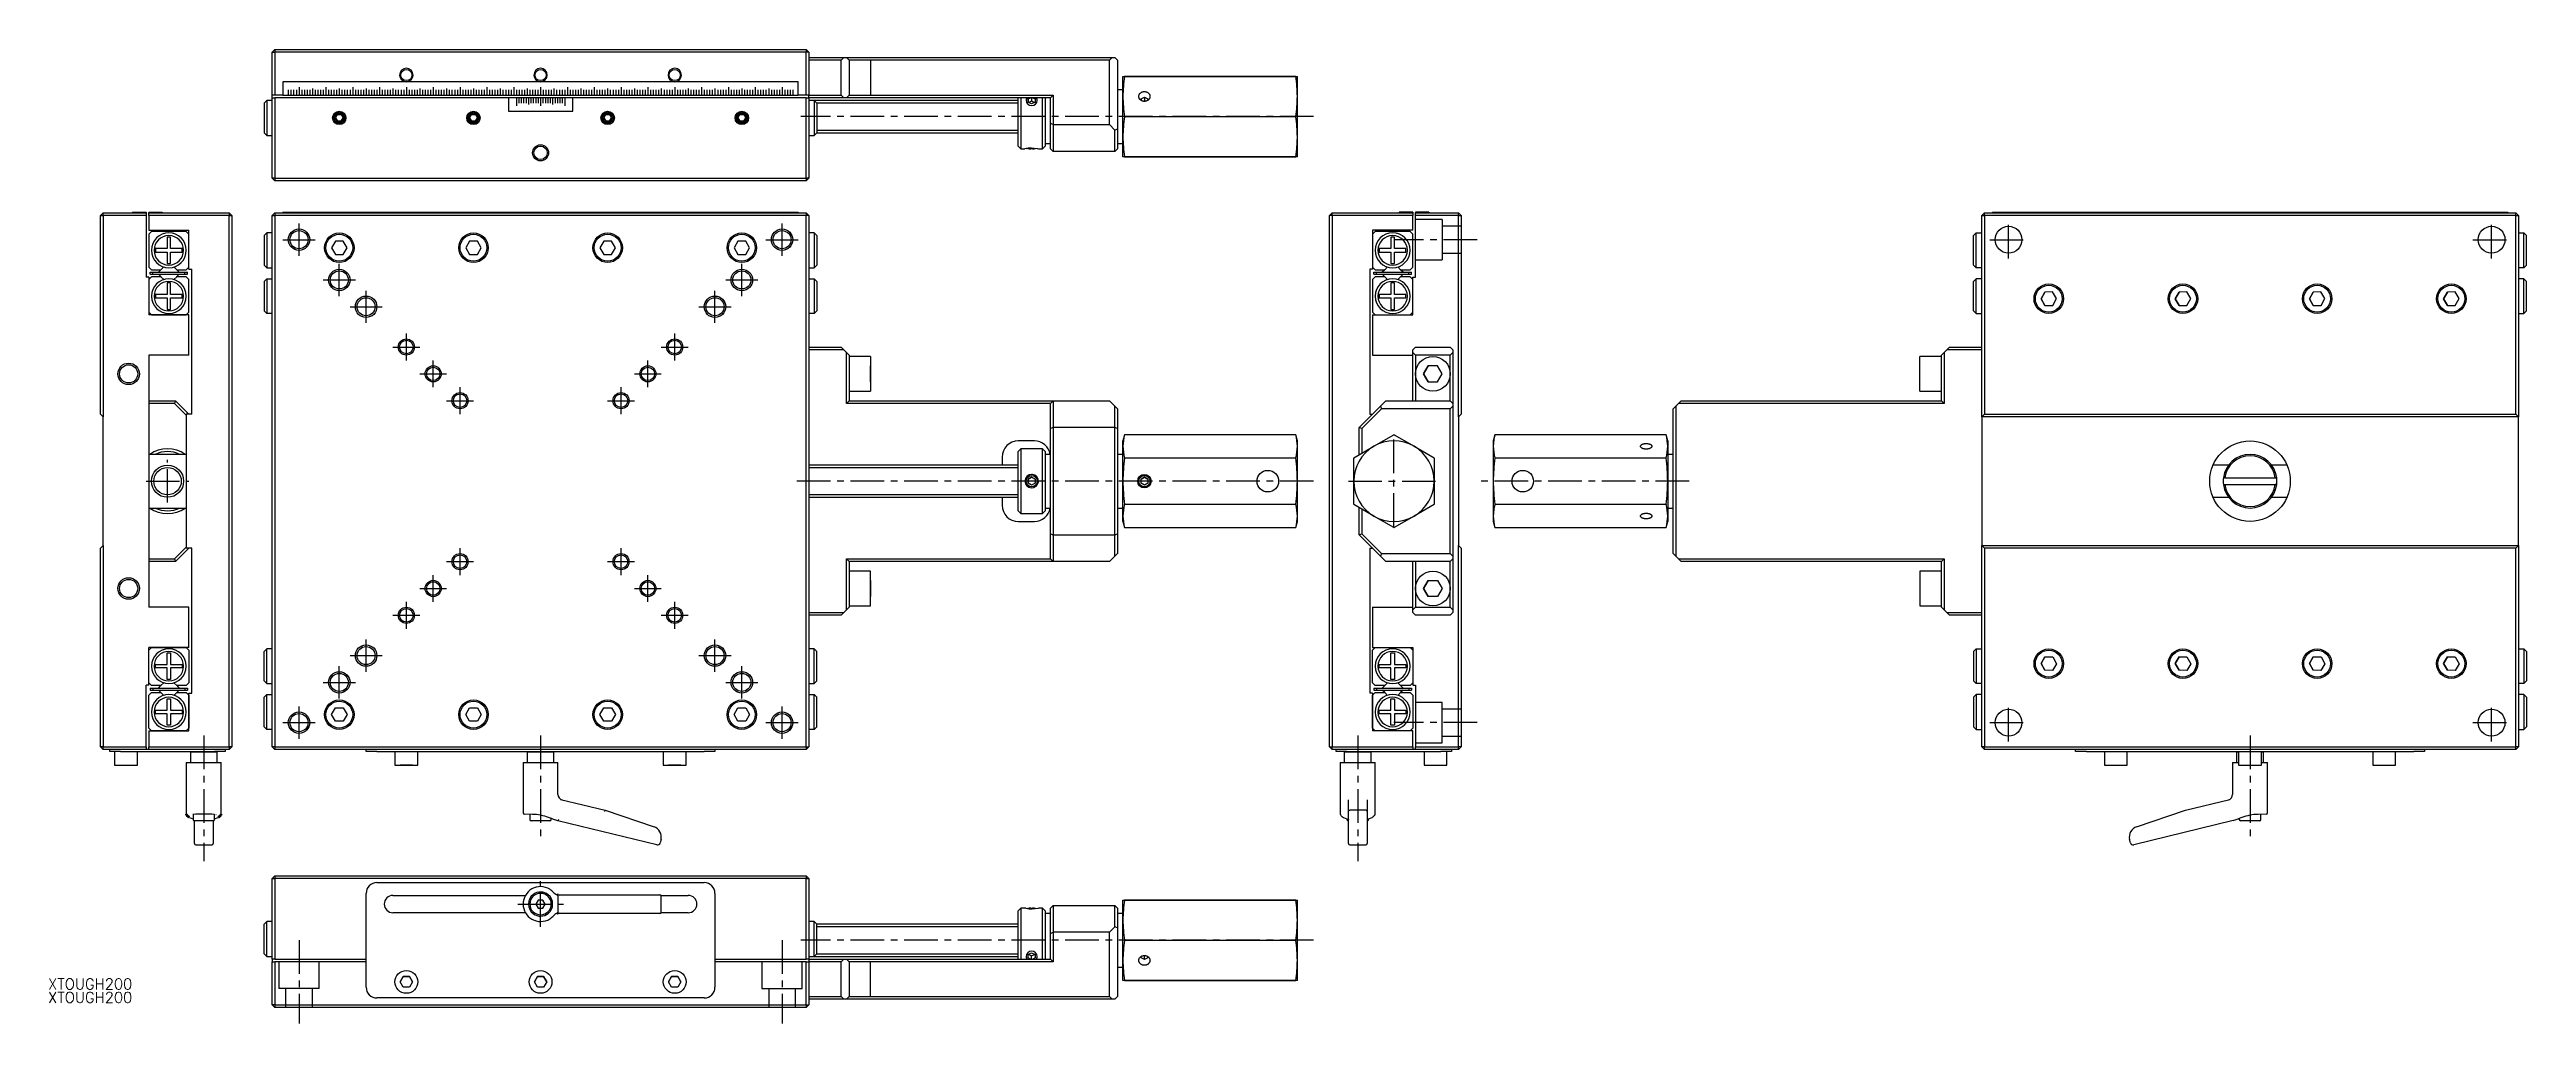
# Model space of a CAD drawing. Extents: x 16 to 938, y 6 to 368.
import ezdxf

# ---------------------------------------------------------------- set-up
doc = ezdxf.new("R2010")
doc.units = 0
doc.header["$LTSCALE"] = 10
doc.linetypes.add('CENTER', pattern=[2, 1.25, -0.25, 0.25, -0.25])
doc.linetypes.add('DASHED', pattern=[3.5, 2, -1.5])
doc.layers.get('0').update_dxf_attribs({"linetype": 'CONTINUOUS'})
doc.layers.add('CENTER', color=1, linetype='CENTER')
doc.styles.get("Standard").update_dxf_attribs({"font": 'txt.shx', "bigfont": '@extfont2.shx'})

msp = doc.modelspace()

# ---------------------------------------------------------------- texts
at = {"color": 7, "linetype": 'CONTINUOUS'}
for p in [(15.019792, 18.217708), (15.019792, 13.217708)]:
    msp.add_text('XTOUGH200', height=4, dxfattribs=at).set_placement(p)

# ---------------------------------------------------------------- linework, layer by layer
at = {"color": 7, "linetype": 'CONTINUOUS'}
for p, q in [((99.5, 368.5), (98.5, 367.5)), ((98.5, 351.5), (98.5, 367.5)), ((98.5, 367.5), (99.5, 367.5)), ((99.5, 368.5), (99.5, 367.5)), ((99.5, 368.5), (297.5, 368.5)), ((99.5, 367.5), (99.5, 351.5)), ((297.5, 367.5), (99.5, 367.5)), ((297.5, 368.5), (297.5, 367.5)), ((298.5, 367.5), (297.5, 368.5)), ((297.5, 351.5), (297.5, 367.5)), ((298.5, 367.5), (297.5, 367.5)), ((298.5, 367.5), (298.5, 351.5)), ((298.5, 365.5), (311.5, 365.5)), ((310.5, 364.5), (298.5, 364.5)), ((311.5, 365.5), (310.5, 364.5)), ((310.5, 351.5), (310.5, 364.5)), ((311.5, 365.5), (312.5, 365.5)), ((313.5, 364.5), (312.5, 365.5)), ((312.5, 365.5), (411.5, 365.5)), ((313.5, 364.5), (313.5, 351.5)), ((321.5, 364.5), (313.5, 364.5)), ((313.502328, 364.5), (313.5, 364.5)), ((321.5, 364.5), (313.502328, 364.5)), ((321.5, 364.5), (321.5, 351.5)), ((410.5, 364.5), (321.5, 364.5)), ((411.5, 365.5), (410.5, 364.5)), ((410.5, 340.5), (410.5, 364.5)), ((411.5, 365.5), (412.5, 365.5)), ((413.5, 364.5), (412.5, 365.5)), ((413.5, 364.5), (413.5, 338.914214)), ((98.5, 350.5), (98.5, 351.5)), ((99.5, 351.5), (98.5, 351.5)), ((102.49, 351.5), (99.5, 351.5)), ((102.5, 356.5), (102.5, 351.5)), ((294.5, 356.5), (102.5, 356.5)), ((102.5, 356.5), (102.5, 351.5)), ((102.5, 351.5), (104.5, 351.5)), ((104.5, 351.5), (105.5, 351.5)), ((105.5, 351.5), (106.5, 351.5)), ((106.5, 351.5), (107.5, 351.5)), ((107.5, 351.5), (108.5, 351.5)), ((108.5, 351.5), (109.5, 351.5)), ((109.5, 351.5), (110.5, 351.5)), ((110.5, 351.5), (111.5, 351.5)), ((111.5, 351.5), (112.5, 351.5)), ((112.5, 351.5), (113.5, 351.5)), ((113.5, 351.5), (114.5, 351.5)), ((114.5, 351.5), (115.5, 351.5)), ((115.5, 351.5), (116.5, 351.5)), ((116.5, 351.5), (117.5, 351.5)), ((117.5, 351.5), (118.5, 351.5)), ((118.5, 351.5), (119.5, 351.5)), ((119.5, 351.5), (120.5, 351.5)), ((120.5, 351.5), (121.5, 351.5)), ((121.5, 351.5), (122.5, 351.5)), ((122.5, 351.5), (123.5, 351.5)), ((123.5, 351.5), (124.5, 351.5)), ((124.5, 351.5), (125.5, 351.5)), ((125.5, 351.5), (126.5, 351.5)), ((126.5, 351.5), (127.5, 351.5)), ((127.5, 351.5), (128.5, 351.5)), ((128.5, 351.5), (129.5, 351.5)), ((129.5, 351.5), (130.5, 351.5)), ((130.5, 351.5), (131.5, 351.5)), ((131.5, 351.5), (132.5, 351.5)), ((132.5, 351.5), (133.5, 351.5)), ((133.5, 351.5), (134.5, 351.5)), ((134.5, 351.5), (135.5, 351.5)), ((135.5, 351.5), (136.5, 351.5)), ((136.5, 351.5), (137.5, 351.5)), ((137.5, 351.5), (138.5, 351.5)), ((138.5, 351.5), (139.5, 351.5)), ((139.5, 351.5), (140.5, 351.5)), ((140.5, 351.5), (141.5, 351.5)), ((141.5, 351.5), (142.5, 351.5)), ((142.5, 351.5), (143.5, 351.5)), ((143.5, 351.5), (144.5, 351.5)), ((144.5, 351.5), (145.5, 351.5)), ((145.5, 351.5), (146.5, 351.5)), ((146.5, 351.5), (147.5, 351.5)), ((147.5, 351.5), (148.5, 351.5)), ((148.5, 351.5), (149.5, 351.5)), ((149.5, 351.5), (150.5, 351.5)), ((150.5, 351.5), (151.5, 351.5)), ((151.5, 351.5), (152.5, 351.5)), ((152.5, 351.5), (153.5, 351.5)), ((153.5, 351.5), (154.5, 351.5)), ((154.5, 351.5), (155.5, 351.5)), ((155.5, 351.5), (156.5, 351.5)), ((156.5, 351.5), (157.5, 351.5)), ((157.5, 351.5), (158.5, 351.5)), ((158.5, 351.5), (159.5, 351.5)), ((159.5, 351.5), (160.5, 351.5)), ((160.5, 351.5), (161.5, 351.5)), ((161.5, 351.5), (162.5, 351.5)), ((162.5, 351.5), (163.5, 351.5)), ((163.5, 351.5), (164.5, 351.5)), ((164.5, 351.5), (165.5, 351.5)), ((165.5, 351.5), (166.5, 351.5)), ((166.5, 351.5), (167.5, 351.5)), ((167.5, 351.5), (168.5, 351.5)), ((168.5, 351.5), (169.5, 351.5)), ((169.5, 351.5), (170.5, 351.5)), ((170.5, 351.5), (171.5, 351.5)), ((171.5, 351.5), (172.5, 351.5)), ((172.5, 351.5), (173.5, 351.5)), ((173.5, 351.5), (174.5, 351.5)), ((174.5, 351.5), (175.5, 351.5)), ((175.5, 351.5), (176.5, 351.5)), ((176.5, 351.5), (177.5, 351.5)), ((177.5, 351.5), (178.5, 351.5)), ((178.5, 351.5), (179.5, 351.5)), ((179.5, 351.5), (180.5, 351.5)), ((180.5, 351.5), (181.5, 351.5)), ((181.5, 351.5), (182.5, 351.5)), ((182.5, 351.5), (183.5, 351.5)), ((183.5, 351.5), (184.5, 351.5)), ((184.5, 351.5), (185.5, 351.5)), ((185.5, 351.5), (186.5, 351.5)), ((186.5, 351.5), (187.5, 351.5)), ((187.5, 351.5), (188.5, 351.5)), ((188.5, 351.5), (189.5, 351.5)), ((189.5, 351.5), (190.5, 351.5)), ((190.5, 351.5), (191.5, 351.5)), ((191.5, 351.5), (192.5, 351.5)), ((192.5, 351.5), (193.5, 351.5)), ((193.5, 351.5), (194.5, 351.5)), ((194.5, 351.5), (195.5, 351.5)), ((195.5, 351.5), (196.5, 351.5)), ((196.5, 351.5), (197.5, 351.5)), ((197.5, 351.5), (198.5, 351.5)), ((198.5, 351.5), (199.5, 351.5)), ((199.5, 351.5), (200.5, 351.5)), ((200.5, 351.5), (201.5, 351.5)), ((201.5, 351.5), (202.5, 351.5)), ((202.5, 351.5), (203.5, 351.5)), ((203.5, 351.5), (204.5, 351.5)), ((204.5, 351.5), (205.5, 351.5)), ((205.5, 351.5), (206.5, 351.5)), ((206.5, 351.5), (207.5, 351.5)), ((207.5, 351.5), (208.5, 351.5)), ((208.5, 351.5), (209.5, 351.5)), ((209.5, 351.5), (210.5, 351.5)), ((210.5, 351.5), (211.5, 351.5)), ((211.5, 351.5), (212.5, 351.5)), ((212.5, 351.5), (213.5, 351.5)), ((213.5, 351.5), (214.5, 351.5)), ((214.5, 351.5), (215.5, 351.5)), ((215.5, 351.5), (216.5, 351.5)), ((216.5, 351.5), (217.5, 351.5)), ((217.5, 351.5), (218.5, 351.5)), ((218.5, 351.5), (219.5, 351.5)), ((219.5, 351.5), (220.5, 351.5)), ((220.5, 351.5), (221.5, 351.5)), ((221.5, 351.5), (222.5, 351.5)), ((222.5, 351.5), (223.5, 351.5)), ((223.5, 351.5), (224.5, 351.5)), ((224.5, 351.5), (225.5, 351.5)), ((225.5, 351.5), (226.5, 351.5)), ((226.5, 351.5), (227.5, 351.5)), ((227.5, 351.5), (228.5, 351.5)), ((228.5, 351.5), (229.5, 351.5)), ((229.5, 351.5), (230.5, 351.5)), ((230.5, 351.5), (231.5, 351.5)), ((231.5, 351.5), (232.5, 351.5)), ((232.5, 351.5), (233.5, 351.5)), ((233.5, 351.5), (234.5, 351.5)), ((234.5, 351.5), (235.5, 351.5)), ((235.5, 351.5), (236.5, 351.5)), ((236.5, 351.5), (237.5, 351.5)), ((237.5, 351.5), (238.5, 351.5)), ((238.5, 351.5), (239.5, 351.5)), ((239.5, 351.5), (240.5, 351.5)), ((240.5, 351.5), (241.5, 351.5)), ((241.5, 351.5), (242.5, 351.5)), ((242.5, 351.5), (243.5, 351.5)), ((243.5, 351.5), (244.5, 351.5)), ((244.5, 351.5), (245.5, 351.5)), ((245.5, 351.5), (246.5, 351.5)), ((246.5, 351.5), (247.5, 351.5)), ((247.5, 351.5), (248.5, 351.5)), ((248.5, 351.5), (249.5, 351.5)), ((249.5, 351.5), (250.5, 351.5)), ((250.5, 351.5), (251.5, 351.5)), ((251.5, 351.5), (252.5, 351.5)), ((252.5, 351.5), (253.5, 351.5)), ((253.5, 351.5), (254.5, 351.5)), ((254.5, 351.5), (255.5, 351.5)), ((255.5, 351.5), (256.5, 351.5)), ((256.5, 351.5), (257.5, 351.5)), ((257.5, 351.5), (258.5, 351.5)), ((258.5, 351.5), (259.5, 351.5)), ((259.5, 351.5), (260.5, 351.5)), ((260.5, 351.5), (261.5, 351.5)), ((261.5, 351.5), (262.5, 351.5)), ((262.5, 351.5), (263.5, 351.5)), ((263.5, 351.5), (264.5, 351.5)), ((264.5, 351.5), (265.5, 351.5)), ((265.5, 351.5), (266.5, 351.5)), ((266.5, 351.5), (267.5, 351.5)), ((267.5, 351.5), (268.5, 351.5)), ((268.5, 351.5), (269.5, 351.5)), ((269.5, 351.5), (270.5, 351.5)), ((270.5, 351.5), (271.5, 351.5)), ((271.5, 351.5), (272.5, 351.5)), ((272.5, 351.5), (273.5, 351.5)), ((273.5, 351.5), (274.5, 351.5)), ((274.5, 351.5), (275.5, 351.5)), ((275.5, 351.5), (276.5, 351.5)), ((276.5, 351.5), (277.5, 351.5)), ((277.5, 351.5), (278.5, 351.5)), ((278.5, 351.5), (279.5, 351.5)), ((279.5, 351.5), (280.5, 351.5)), ((280.5, 351.5), (281.5, 351.5)), ((281.5, 351.5), (282.5, 351.5)), ((282.5, 351.5), (283.5, 351.5)), ((283.5, 351.5), (284.5, 351.5)), ((284.5, 351.5), (285.5, 351.5)), ((285.5, 351.5), (286.5, 351.5)), ((286.5, 351.5), (287.5, 351.5)), ((287.5, 351.5), (288.5, 351.5)), ((288.5, 351.5), (289.5, 351.5)), ((289.5, 351.5), (290.5, 351.5)), ((290.5, 351.5), (291.5, 351.5)), ((291.5, 351.5), (292.5, 351.5)), ((292.5, 351.5), (294.5, 351.5)), ((294.5, 351.5), (294.5, 356.5)), ((297.5, 351.5), (294.51, 351.5)), ((298.5, 351.5), (297.5, 351.5)), ((298.5, 351.5), (310.5, 351.5)), ((298.5, 350.5), (298.5, 351.5)), ((310.5, 351.5), (311.5, 350.5)), ((312.5, 350.5), (313.5, 351.5)), ((313.5, 351.5), (321.5, 351.5)), ((313.5, 351.5), (321.5, 351.5)), ((321.5, 351.5), (389.5, 351.5)), ((388.5, 350.5), (389.5, 351.5)), ((389.5, 351.5), (389.5, 340.5)), ((415.5, 353.5), (413.5, 353.5)), ((415.5, 358.5), (416.116283, 358.5)), ((415.5, 351), (415.5, 358.5)), ((415.5, 336), (415.5, 351)), ((416.116283, 358.464416), (416.116283, 358.5)), ((416.116283, 358.5), (479.883717, 358.5)), ((479.883717, 358.464416), (416.116283, 358.464416)), ((421.4, 351), (421.406474, 351.14269)), ((421.406474, 350.85731), (421.4, 351)), ((421.406474, 351.14269), (421.425854, 351.2845)), ((421.425854, 350.7155), (421.406474, 350.85731)), ((421.425854, 351.2845), (421.458023, 351.424556)), ((421.458023, 351.424556), (421.502781, 351.561995)), ((421.502781, 351.561995), (421.559853, 351.695969)), ((421.559853, 351.695969), (421.628886, 351.825651)), ((421.628886, 351.825651), (421.709456, 351.950244)), ((421.709456, 351.950244), (421.801064, 352.068978)), ((421.801064, 352.068978), (421.903147, 352.181121)), ((421.903147, 352.181121), (422.015076, 352.285982)), ((422.015076, 352.285982), (422.136159, 352.382915)), ((422.136159, 352.382915), (422.265651, 352.471321)), ((422.265651, 352.471321), (422.402753, 352.550657)), ((422.402753, 352.550657), (422.54662, 352.620432)), ((422.54662, 352.620432), (422.696365, 352.680217)), ((422.696365, 352.680217), (422.851064, 352.729642)), ((422.851064, 352.729642), (423.009765, 352.768404)), ((423.009765, 352.768404), (423.171488, 352.796263)), ((423.171488, 352.796263), (423.335236, 352.813047)), ((423.335236, 352.813047), (423.5, 352.818653)), ((423.5, 352.818653), (423.664764, 352.813047)), ((423.664764, 352.813047), (423.828512, 352.796263)), ((423.828512, 352.796263), (423.990235, 352.768404)), ((423.990235, 352.768404), (424.148936, 352.729642)), ((424.148936, 352.729642), (424.303635, 352.680217)), ((424.303635, 352.680217), (424.45338, 352.620432)), ((424.45338, 352.620432), (424.597247, 352.550657)), ((424.597247, 352.550657), (424.734349, 352.471321)), ((424.734349, 352.471321), (424.863841, 352.382915)), ((424.863841, 352.382915), (424.984924, 352.285982)), ((424.984924, 352.285982), (425.096853, 352.181121)), ((425.096853, 352.181121), (425.198936, 352.068978)), ((425.198936, 352.068978), (425.290544, 351.950244)), ((425.290544, 351.950244), (425.371114, 351.825651)), ((425.371114, 351.825651), (425.440147, 351.695969)), ((425.440147, 351.695969), (425.497219, 351.561995)), ((425.497219, 351.561995), (425.541977, 351.424556)), ((425.541977, 351.424556), (425.574146, 351.2845)), ((425.574146, 351.2845), (425.593526, 351.14269)), ((425.593526, 350.85731), (425.574146, 350.7155)), ((425.593526, 351.14269), (425.6, 351)), ((425.6, 351), (425.593526, 350.85731)), ((479.883717, 358.464416), (479.883717, 358.5)), ((479.883717, 358.5), (480.5, 358.5)), ((480.5, 351), (480.5, 358.5)), ((480.5, 336), (480.5, 351)), ((96.5, 349.5), (95.5, 348.5)), ((95.5, 348.5), (95.5, 343)), ((95.5, 343), (95.5, 337.5)), ((96.5, 349.5), (96.5, 343)), ((98.5, 349.5), (96.5, 349.5)), ((96.5, 343), (96.5, 336.5)), ((98.5, 320.5), (98.5, 350.5)), ((98.5, 350.5), (99.5, 350.5)), ((99.5, 350.5), (99.5, 320.5)), ((186.49, 350.5), (99.5, 350.5)), ((122.056624, 343), (122.778312, 344.25)), ((122.778312, 341.75), (122.056624, 343)), ((122.056624, 343), (122.778312, 341.75)), ((122.778312, 344.25), (124.221688, 344.25)), ((124.221688, 341.75), (122.778312, 341.75)), ((122.778312, 341.75), (124.221688, 341.75)), ((124.221688, 344.25), (124.943376, 343)), ((124.943376, 343), (124.221688, 341.75)), ((124.221688, 341.75), (124.943376, 343)), ((172.056624, 343), (172.778312, 344.25)), ((172.778312, 341.75), (172.056624, 343)), ((172.056624, 343), (172.778312, 341.75)), ((172.778312, 344.25), (174.221688, 344.25)), ((174.221688, 341.75), (172.778312, 341.75)), ((172.778312, 341.75), (174.221688, 341.75)), ((174.221688, 344.25), (174.943376, 343)), ((174.943376, 343), (174.221688, 341.75)), ((174.221688, 341.75), (174.943376, 343)), ((186.5, 350.5), (186.5, 345.5)), ((189.5, 350.5), (186.5, 350.5)), ((186.5, 350.5), (186.5, 345.5)), ((186.5, 345.5), (210.5, 345.5)), ((190.4, 350.5), (189.5, 350.5)), ((191.3, 350.5), (190.4, 350.5)), ((192.2, 350.5), (191.3, 350.5)), ((193.1, 350.5), (192.2, 350.5)), ((194, 350.5), (193.1, 350.5)), ((194.9, 350.5), (194, 350.5)), ((195.8, 350.5), (194.9, 350.5)), ((196.7, 350.5), (195.8, 350.5)), ((197.6, 350.5), (196.7, 350.5)), ((198.5, 350.5), (197.6, 350.5)), ((199.4, 350.5), (198.5, 350.5)), ((200.3, 350.5), (199.4, 350.5)), ((201.2, 350.5), (200.3, 350.5)), ((202.1, 350.5), (201.2, 350.5)), ((203, 350.5), (202.1, 350.5)), ((203.9, 350.5), (203, 350.5)), ((204.8, 350.5), (203.9, 350.5)), ((205.7, 350.5), (204.8, 350.5)), ((206.6, 350.5), (205.7, 350.5)), ((207.5, 350.5), (206.6, 350.5)), ((210.5, 350.5), (207.5, 350.5)), ((210.5, 345.5), (210.5, 350.5)), ((297.5, 350.5), (210.51, 350.5)), ((222.056624, 343), (222.778312, 344.25)), ((222.778312, 341.75), (222.056624, 343)), ((222.056624, 343), (222.778312, 341.75)), ((222.778312, 344.25), (224.221688, 344.25)), ((224.221688, 341.75), (222.778312, 341.75)), ((222.778312, 341.75), (224.221688, 341.75)), ((224.221688, 344.25), (224.943376, 343)), ((224.943376, 343), (224.221688, 341.75)), ((224.221688, 341.75), (224.943376, 343)), ((272.056624, 343), (272.778312, 344.25)), ((272.778312, 341.75), (272.056624, 343)), ((272.056624, 343), (272.778312, 341.75)), ((272.778312, 344.25), (274.221688, 344.25)), ((274.221688, 341.75), (272.778312, 341.75)), ((272.778312, 341.75), (274.221688, 341.75)), ((274.221688, 344.25), (274.943376, 343)), ((274.943376, 343), (274.221688, 341.75)), ((274.221688, 341.75), (274.943376, 343)), ((297.5, 320.5), (297.5, 350.5)), ((297.5, 350.5), (298.5, 350.5)), ((311.5, 350.5), (298.5, 350.5)), ((298.5, 350.5), (298.5, 320.5)), ((300.5, 349.5), (298.5, 349.5)), ((300.5, 349.5), (300.5, 343)), ((301.5, 348.5), (300.5, 349.5)), ((376.499981, 349.5), (300.5, 349.5)), ((300.5, 343), (300.5, 336.5)), ((301.5, 348.5), (301.5, 343)), ((301.5, 343), (301.5, 337.5)), ((312.5, 350.5), (311.5, 350.5)), ((388.5, 350.5), (312.5, 350.5)), ((376.5, 332.5), (376.5, 350.5)), ((377.5, 350.5), (377.5, 331.5)), ((380.25, 350.074859), (381.008698, 350.500177)), ((380.25, 348.824859), (380.25, 350.074859)), ((380.25, 350.074859), (380.25, 348.824859)), ((381.5, 348.199859), (380.25, 348.824859)), ((381.5, 349.248203), (380.479561, 348.737983)), ((381.5, 350.5), (381.5, 349.248203)), ((382.520403, 348.738001), (381.5, 349.248203)), ((382.75, 348.824859), (381.5, 348.199859)), ((381.990913, 350.500358), (382.75, 350.074859)), ((382.75, 350.074859), (382.75, 348.824859)), ((385.5, 331.5), (385.5, 350.5)), ((386.5, 350.5), (386.5, 332.5)), ((388.5, 340.914214), (388.5, 350.5)), ((416.116283, 343.464416), (416.116283, 343.535584)), ((416.116283, 343.535584), (479.883717, 343.535584)), ((479.883717, 343.464416), (416.116283, 343.464416)), ((421.458023, 350.575444), (421.425854, 350.7155)), ((421.502781, 350.438005), (421.458023, 350.575444)), ((421.559853, 350.304031), (421.502781, 350.438005)), ((421.628886, 350.174349), (421.559853, 350.304031)), ((421.709456, 350.049756), (421.628886, 350.174349)), ((421.801064, 349.931022), (421.709456, 350.049756)), ((421.903147, 349.818879), (421.801064, 349.931022)), ((422.015076, 349.714018), (421.903147, 349.818879)), ((422.136159, 349.617085), (422.015076, 349.714018)), ((422.265651, 349.528679), (422.136159, 349.617085)), ((422.25, 350.077995), (423.5, 350.702995)), ((422.25, 349.539432), (422.25, 350.077995)), ((422.25, 350.077995), (422.25, 349.538622)), ((422.402753, 349.449343), (422.265651, 349.528679)), ((422.54662, 349.379568), (422.402753, 349.449343)), ((422.696365, 349.319783), (422.54662, 349.379568)), ((422.851064, 349.270358), (422.696365, 349.319783)), ((423.009765, 349.231596), (422.851064, 349.270358)), ((423.171488, 349.203737), (423.009765, 349.231596)), ((423.335236, 349.186953), (423.171488, 349.203737)), ((423.5, 349.181347), (423.335236, 349.186953)), ((423.5, 349.251338), (423.367287, 349.184982)), ((423.5, 350.702995), (424.75, 350.077995)), ((423.5, 350.702995), (423.5, 349.251338)), ((423.632713, 349.184982), (423.5, 349.251338)), ((423.664764, 349.186953), (423.5, 349.181347)), ((423.828512, 349.203737), (423.664764, 349.186953)), ((423.990235, 349.231596), (423.828512, 349.203737)), ((424.148936, 349.270358), (423.990235, 349.231596)), ((424.303635, 349.319783), (424.148936, 349.270358)), ((424.45338, 349.379568), (424.303635, 349.319783)), ((424.597247, 349.449343), (424.45338, 349.379568)), ((424.734349, 349.528679), (424.597247, 349.449343)), ((424.863841, 349.617085), (424.734349, 349.528679)), ((424.75, 350.077995), (424.75, 349.500198)), ((424.984924, 349.714018), (424.863841, 349.617085)), ((425.096853, 349.818879), (424.984924, 349.714018)), ((425.198936, 349.931022), (425.096853, 349.818879)), ((425.290544, 350.049756), (425.198936, 349.931022)), ((425.371114, 350.174349), (425.290544, 350.049756)), ((425.440147, 350.304031), (425.371114, 350.174349)), ((425.497219, 350.438005), (425.440147, 350.304031)), ((425.541977, 350.575444), (425.497219, 350.438005)), ((425.574146, 350.7155), (425.541977, 350.575444)), ((479.883717, 343.464416), (479.883717, 343.535584)), ((95.5, 337.5), (96.5, 336.5)), ((96.5, 336.5), (98.5, 336.5)), ((298.5, 336.5), (300.5, 336.5)), ((300.5, 336.5), (301.5, 337.5)), ((301.5, 337.5), (376.499981, 337.5)), ((376.5, 332.5), (377.5, 331.5)), ((385.5, 331.5), (386.5, 332.5)), ((386.5, 333.5), (388.5, 333.5)), ((388.5, 331.5), (388.5, 340.914214)), ((389.5, 340.5), (388.5, 340.914214)), ((389.5, 340.5), (389.5, 330.5)), ((389.5, 340.5), (410.5, 340.5)), ((412.5, 338.5), (410.5, 340.5)), ((412.5, 338.5), (413.5, 338.914214)), ((412.5, 330.5), (412.5, 338.5)), ((413.5, 338.914214), (413.5, 331.5)), ((413.5, 333.5), (415.5, 333.5)), ((415.5, 328.5), (415.5, 336)), ((480.247172, 331.320471), (480.458259, 334.122974)), ((480.458259, 334.122974), (480.5, 336)), ((480.5, 328.5), (480.5, 336)), ((377.5, 331.5), (379.000005, 331.5)), ((381.5, 331.685179), (379.4, 331.5)), ((380.061389, 331.5979), (380.25, 331.503595)), ((380.25, 331.503595), (380.25, 331.600283)), ((383.6, 331.5), (381.5, 331.685179)), ((382.75, 331.600283), (382.75, 331.503595)), ((382.75, 331.503595), (382.938622, 331.597906)), ((383.999412, 331.5), (385.5, 331.5)), ((389.5, 330.5), (388.5, 331.5)), ((412.5, 330.5), (389.5, 330.5)), ((413.5, 331.5), (412.5, 330.5)), ((416.116283, 328.5), (415.5, 328.5)), ((416.116283, 328.535584), (479.883717, 328.535584)), ((416.116283, 328.5), (416.116283, 328.535584)), ((479.883717, 328.5), (416.116283, 328.5)), ((479.883717, 328.535584), (480.247172, 331.320471)), ((479.883717, 328.5), (479.883717, 328.535584)), ((480.5, 328.5), (479.883717, 328.5)), ((99.5, 320.5), (98.5, 320.5)), ((98.5, 320.5), (99.5, 319.5)), ((99.5, 320.5), (99.5, 319.5)), ((99.5, 320.5), (297.5, 320.5)), ((297.5, 319.5), (99.5, 319.5)), ((298.5, 320.5), (297.5, 320.5)), ((297.5, 320.5), (297.5, 319.5)), ((298.5, 320.5), (297.5, 319.5)), ((34.5, 306.621019), (35.5, 307.621019)), ((34.5, 232.621019), (34.5, 306.621019)), ((34.5, 306.621019), (35.5, 306.621019)), ((35.5, 306.621019), (35.5, 307.621019)), ((35.5, 307.621019), (51.5, 307.621019)), ((35.5, 306.621019), (35.5, 231.621019)), ((51.5, 306.621019), (35.5, 306.621019)), ((46.5, 307.921019), (46.5, 307.621019)), ((46.5, 307.921019), (51.5, 307.921019)), ((51.5, 307.921019), (51.5, 307.621019)), ((51.5, 307.621019), (51.5, 306.621019)), ((51.5, 306.621019), (51.5, 283.621019)), ((52.5, 307.921019), (52.5, 307.621019)), ((52.5, 307.921019), (57.5, 307.921019)), ((52.5, 307.621019), (82.5, 307.621019)), ((52.5, 306.621019), (52.5, 307.621019)), ((52.5, 306.621019), (52.5, 301.121019)), ((82.5, 306.621019), (52.5, 306.621019)), ((57.5, 307.921019), (57.5, 307.621019)), ((82.5, 307.621019), (82.5, 306.621019)), ((82.5, 307.621019), (83.5, 306.621019)), ((82.5, 108.621019), (82.5, 306.621019)), ((82.5, 306.621019), (83.5, 306.621019)), ((83.5, 306.621019), (83.5, 108.621019)), ((99.5, 307.621019), (98.5, 306.621019)), ((98.5, 108.621019), (98.5, 306.621019)), ((98.5, 306.621019), (99.5, 306.621019)), ((99.5, 307.621019), (297.5, 307.621019)), ((99.5, 307.621019), (99.5, 306.621019)), ((99.5, 306.621019), (99.5, 108.621019)), ((297.5, 306.621019), (99.5, 306.621019)), ((102.5, 307.921019), (102.5, 307.621019)), ((102.5, 307.921019), (104.5, 307.921019)), ((104.5, 307.921019), (105.5, 307.921019)), ((105.5, 307.921019), (106.5, 307.921019)), ((106.5, 307.921019), (107.5, 307.921019)), ((107.5, 307.921019), (108.5, 307.921019)), ((108.5, 307.921019), (109.5, 307.921019)), ((109.5, 307.921019), (110.5, 307.921019)), ((110.5, 307.921019), (111.5, 307.921019)), ((111.5, 307.921019), (112.5, 307.921019)), ((112.5, 307.921019), (113.5, 307.921019)), ((113.5, 307.921019), (114.5, 307.921019)), ((114.5, 307.921019), (115.5, 307.921019)), ((115.5, 307.921019), (116.5, 307.921019)), ((116.5, 307.921019), (117.5, 307.921019)), ((117.5, 307.921019), (118.5, 307.921019)), ((118.5, 307.921019), (119.5, 307.921019)), ((119.5, 307.921019), (120.5, 307.921019)), ((120.5, 307.921019), (121.5, 307.921019)), ((121.5, 307.921019), (122.5, 307.921019)), ((122.5, 307.921019), (123.5, 307.921019)), ((123.5, 307.921019), (124.5, 307.921019)), ((124.5, 307.921019), (125.5, 307.921019)), ((125.5, 307.921019), (126.5, 307.921019)), ((126.5, 307.921019), (127.5, 307.921019)), ((127.5, 307.921019), (128.5, 307.921019)), ((128.5, 307.921019), (129.5, 307.921019)), ((129.5, 307.921019), (130.5, 307.921019)), ((130.5, 307.921019), (131.5, 307.921019)), ((131.5, 307.921019), (132.5, 307.921019)), ((132.5, 307.921019), (133.5, 307.921019)), ((133.5, 307.921019), (134.5, 307.921019)), ((134.5, 307.921019), (135.5, 307.921019)), ((135.5, 307.921019), (136.5, 307.921019)), ((136.5, 307.921019), (137.5, 307.921019)), ((137.5, 307.921019), (138.5, 307.921019)), ((138.5, 307.921019), (139.5, 307.921019)), ((139.5, 307.921019), (140.5, 307.921019)), ((140.5, 307.921019), (141.5, 307.921019)), ((141.5, 307.921019), (142.5, 307.921019)), ((142.5, 307.921019), (143.5, 307.921019)), ((143.5, 307.921019), (144.5, 307.921019)), ((144.5, 307.921019), (145.5, 307.921019)), ((145.5, 307.921019), (146.5, 307.921019)), ((146.5, 307.921019), (147.5, 307.921019)), ((147.5, 307.921019), (148.5, 307.921019)), ((148.5, 307.921019), (149.5, 307.921019)), ((149.5, 307.921019), (150.5, 307.921019)), ((150.5, 307.921019), (151.5, 307.921019)), ((151.5, 307.921019), (152.5, 307.921019)), ((152.5, 307.921019), (153.5, 307.921019)), ((153.5, 307.921019), (154.5, 307.921019)), ((154.5, 307.921019), (155.5, 307.921019)), ((155.5, 307.921019), (156.5, 307.921019)), ((156.5, 307.921019), (157.5, 307.921019)), ((157.5, 307.921019), (158.5, 307.921019)), ((158.5, 307.921019), (159.5, 307.921019)), ((159.5, 307.921019), (160.5, 307.921019)), ((160.5, 307.921019), (161.5, 307.921019)), ((161.5, 307.921019), (162.5, 307.921019)), ((162.5, 307.921019), (163.5, 307.921019)), ((163.5, 307.921019), (164.5, 307.921019)), ((164.5, 307.921019), (165.5, 307.921019)), ((165.5, 307.921019), (166.5, 307.921019)), ((166.5, 307.921019), (167.5, 307.921019)), ((167.5, 307.921019), (168.5, 307.921019)), ((168.5, 307.921019), (169.5, 307.921019)), ((169.5, 307.921019), (170.5, 307.921019)), ((170.5, 307.921019), (171.5, 307.921019)), ((171.5, 307.921019), (172.5, 307.921019)), ((172.5, 307.921019), (173.5, 307.921019)), ((173.5, 307.921019), (174.5, 307.921019)), ((174.5, 307.921019), (175.5, 307.921019)), ((175.5, 307.921019), (176.5, 307.921019)), ((176.5, 307.921019), (177.5, 307.921019)), ((177.5, 307.921019), (178.5, 307.921019)), ((178.5, 307.921019), (179.5, 307.921019)), ((179.5, 307.921019), (180.5, 307.921019)), ((180.5, 307.921019), (181.5, 307.921019)), ((181.5, 307.921019), (182.5, 307.921019)), ((182.5, 307.921019), (183.5, 307.921019)), ((183.5, 307.921019), (184.5, 307.921019)), ((184.5, 307.921019), (185.5, 307.921019)), ((185.5, 307.921019), (186.49, 307.921019)), ((186.5, 307.921019), (186.5, 307.621019)), ((186.5, 307.921019), (210.5, 307.921019)), ((210.5, 307.921019), (210.5, 307.621019)), ((210.51, 307.921019), (211.5, 307.921019)), ((211.5, 307.921019), (212.5, 307.921019)), ((212.5, 307.921019), (213.5, 307.921019)), ((213.5, 307.921019), (214.5, 307.921019)), ((214.5, 307.921019), (215.5, 307.921019)), ((215.5, 307.921019), (216.5, 307.921019)), ((216.5, 307.921019), (217.5, 307.921019)), ((217.5, 307.921019), (218.5, 307.921019)), ((218.5, 307.921019), (219.5, 307.921019)), ((219.5, 307.921019), (220.5, 307.921019)), ((220.5, 307.921019), (221.5, 307.921019)), ((221.5, 307.921019), (222.5, 307.921019)), ((222.5, 307.921019), (223.5, 307.921019)), ((223.5, 307.921019), (224.5, 307.921019)), ((224.5, 307.921019), (225.5, 307.921019)), ((225.5, 307.921019), (226.5, 307.921019)), ((226.5, 307.921019), (227.5, 307.921019)), ((227.5, 307.921019), (228.5, 307.921019)), ((228.5, 307.921019), (229.5, 307.921019)), ((229.5, 307.921019), (230.5, 307.921019)), ((230.5, 307.921019), (231.5, 307.921019)), ((231.5, 307.921019), (232.5, 307.921019)), ((232.5, 307.921019), (233.5, 307.921019)), ((233.5, 307.921019), (234.5, 307.921019)), ((234.5, 307.921019), (235.5, 307.921019)), ((235.5, 307.921019), (236.5, 307.921019)), ((236.5, 307.921019), (237.5, 307.921019)), ((237.5, 307.921019), (238.5, 307.921019)), ((238.5, 307.921019), (239.5, 307.921019)), ((239.5, 307.921019), (240.5, 307.921019)), ((240.5, 307.921019), (241.5, 307.921019)), ((241.5, 307.921019), (242.5, 307.921019)), ((242.5, 307.921019), (243.5, 307.921019)), ((243.5, 307.921019), (244.5, 307.921019)), ((244.5, 307.921019), (245.5, 307.921019)), ((245.5, 307.921019), (246.5, 307.921019)), ((246.5, 307.921019), (247.5, 307.921019)), ((247.5, 307.921019), (248.5, 307.921019)), ((248.5, 307.921019), (249.5, 307.921019)), ((249.5, 307.921019), (250.5, 307.921019)), ((250.5, 307.921019), (251.5, 307.921019)), ((251.5, 307.921019), (252.5, 307.921019)), ((252.5, 307.921019), (253.5, 307.921019)), ((253.5, 307.921019), (254.5, 307.921019)), ((254.5, 307.921019), (255.5, 307.921019)), ((255.5, 307.921019), (256.5, 307.921019)), ((256.5, 307.921019), (257.5, 307.921019)), ((257.5, 307.921019), (258.5, 307.921019)), ((258.5, 307.921019), (259.5, 307.921019)), ((259.5, 307.921019), (260.5, 307.921019)), ((260.5, 307.921019), (261.5, 307.921019)), ((261.5, 307.921019), (262.5, 307.921019)), ((262.5, 307.921019), (263.5, 307.921019)), ((263.5, 307.921019), (264.5, 307.921019)), ((264.5, 307.921019), (265.5, 307.921019)), ((265.5, 307.921019), (266.5, 307.921019)), ((266.5, 307.921019), (267.5, 307.921019)), ((267.5, 307.921019), (268.5, 307.921019)), ((268.5, 307.921019), (269.5, 307.921019)), ((269.5, 307.921019), (270.5, 307.921019)), ((270.5, 307.921019), (271.5, 307.921019)), ((271.5, 307.921019), (272.5, 307.921019)), ((272.5, 307.921019), (273.5, 307.921019)), ((273.5, 307.921019), (274.5, 307.921019)), ((274.5, 307.921019), (275.5, 307.921019)), ((275.5, 307.921019), (276.5, 307.921019)), ((276.5, 307.921019), (277.5, 307.921019)), ((277.5, 307.921019), (278.5, 307.921019)), ((278.5, 307.921019), (279.5, 307.921019)), ((279.5, 307.921019), (280.5, 307.921019)), ((280.5, 307.921019), (281.5, 307.921019)), ((281.5, 307.921019), (282.5, 307.921019)), ((282.5, 307.921019), (283.5, 307.921019)), ((283.5, 307.921019), (284.5, 307.921019)), ((284.5, 307.921019), (285.5, 307.921019)), ((285.5, 307.921019), (286.5, 307.921019)), ((286.5, 307.921019), (287.5, 307.921019)), ((287.5, 307.921019), (288.5, 307.921019)), ((288.5, 307.921019), (289.5, 307.921019)), ((289.5, 307.921019), (290.5, 307.921019)), ((290.5, 307.921019), (291.5, 307.921019)), ((291.5, 307.921019), (292.5, 307.921019)), ((292.5, 307.921019), (294.5, 307.921019)), ((294.5, 307.921019), (294.5, 307.621019)), ((297.5, 307.621019), (297.5, 306.621019)), ((298.5, 306.621019), (297.5, 307.621019)), ((297.5, 108.621019), (297.5, 306.621019)), ((298.5, 306.621019), (297.5, 306.621019)), ((298.5, 306.621019), (298.5, 108.621019)), ((493.5, 307.621019), (492.5, 306.621019)), ((493.5, 306.621019), (492.5, 306.621019)), ((492.5, 108.621019), (492.5, 306.621019)), ((493.5, 307.621019), (523.5, 307.621019)), ((493.5, 306.621019), (493.5, 307.621019)), ((523.5, 306.621019), (493.5, 306.621019)), ((493.5, 306.621019), (493.5, 108.621019)), ((518.5, 307.921019), (523.5, 307.921019)), ((519.222727, 307.921019), (518.5, 307.921019)), ((518.5, 307.921019), (518.5, 307.621019)), ((519.093182, 307.921019), (520.272727, 307.921019)), ((519.229545, 307.921019), (519.093182, 307.921019)), ((519.625, 307.921019), (519.093182, 307.921019)), ((519.093182, 307.921019), (519.222727, 307.921019)), ((519.222781, 307.921019), (519.093182, 307.921019)), ((519.093182, 307.921019), (519.222781, 307.921019)), ((519.222781, 307.921019), (519.093182, 307.921019)), ((519.093182, 307.921019), (519.222697, 307.921019)), ((519.093182, 307.921019), (519.222781, 307.921019)), ((519.222816, 307.921019), (519.093182, 307.921019)), ((519.113636, 307.921019), (519.222727, 307.921019)), ((519.222809, 307.921019), (519.113636, 307.921019)), ((519.113636, 307.921019), (519.222727, 307.921019)), ((519.222727, 307.921019), (519.113636, 307.921019)), ((519.284091, 307.921019), (519.229545, 307.921019)), ((519.365909, 307.921019), (519.284091, 307.921019)), ((520.272727, 307.921019), (519.365909, 307.921019)), ((520.286364, 307.921019), (519.625, 307.921019)), ((520.163636, 307.921019), (520.15488, 307.921019)), ((520.163636, 307.921019), (520.15488, 307.921019)), ((520.159123, 307.921019), (520.156751, 307.921019)), ((520.286364, 307.921019), (520.156761, 307.921019)), ((520.286364, 307.921019), (520.156761, 307.921019)), ((520.156763, 307.921019), (520.286364, 307.921019)), ((520.156763, 307.921019), (520.286364, 307.921019)), ((520.156764, 307.921019), (520.163636, 307.921019)), ((520.156764, 307.921019), (520.163636, 307.921019)), ((520.163636, 307.921019), (520.156818, 307.921019)), ((520.156818, 307.921019), (520.163636, 307.921019)), ((520.163636, 307.921019), (520.156818, 307.921019)), ((520.293182, 307.921019), (520.156842, 307.921019)), ((520.156857, 307.921019), (520.286364, 307.921019)), ((520.293182, 307.921019), (520.159123, 307.921019)), ((520.272727, 307.921019), (520.163636, 307.921019)), ((520.163636, 307.921019), (520.272727, 307.921019)), ((523.5, 307.921019), (520.163636, 307.921019)), ((520.163653, 307.921019), (520.293182, 307.921019)), ((520.163653, 307.921019), (520.293182, 307.921019)), ((523.5, 307.921019), (520.5, 307.921019)), ((523.5, 307.921019), (520.5, 307.921019)), ((523.5, 307.921019), (520.5, 307.921019)), ((523.5, 307.921019), (521, 307.921019)), ((523.5, 307.921019), (521, 307.921019)), ((523.5, 307.921019), (521.5, 307.921019)), ((523.5, 307.921019), (521.5, 307.921019)), ((523.5, 307.921019), (521.5, 307.921019)), ((523.5, 307.921019), (521.5, 307.921019)), ((523.5, 307.921019), (521.5, 307.921019)), ((523.5, 307.921019), (521.5, 307.921019)), ((523.5, 307.921019), (521.5, 307.921019)), ((523.5, 307.921019), (521.5, 307.921019)), ((523.5, 307.921019), (521.5, 307.921019)), ((523.5, 307.921019), (521.5, 307.921019)), ((523.5, 307.921019), (521.5, 307.921019)), ((523.5, 307.921019), (521.5, 307.921019)), ((523.5, 307.921019), (521.5, 307.921019)), ((523.5, 307.921019), (521.5, 307.921019)), ((523.5, 307.921019), (521.5, 307.921019)), ((523.5, 307.921019), (521.5, 307.921019)), ((523.5, 307.921019), (523.5, 307.621019)), ((523.5, 307.621019), (523.5, 306.621019)), ((523.5, 301.121019), (523.5, 306.621019)), ((524.5, 307.921019), (529.5, 307.921019)), ((526.5, 307.921019), (524.5, 307.921019)), ((526.5, 307.921019), (524.5, 307.921019)), ((526.5, 307.921019), (524.5, 307.921019)), ((526.5, 307.921019), (524.5, 307.921019)), ((527.5, 307.921019), (524.5, 307.921019)), ((526.5, 307.921019), (524.5, 307.921019)), ((526.5, 307.921019), (524.5, 307.921019)), ((526.5, 307.921019), (524.5, 307.921019)), ((526.5, 307.921019), (524.5, 307.921019)), ((527, 307.921019), (524.5, 307.921019)), ((526.5, 307.921019), (524.5, 307.921019)), ((526.5, 307.921019), (524.5, 307.921019)), ((526.5, 307.921019), (524.5, 307.921019)), ((526.5, 307.921019), (524.5, 307.921019)), ((527.5, 307.921019), (524.5, 307.921019)), ((526.5, 307.921019), (524.5, 307.921019)), ((526.5, 307.921019), (524.5, 307.921019)), ((526.5, 307.921019), (524.5, 307.921019)), ((526.5, 307.921019), (524.5, 307.921019)), ((527, 307.921019), (524.5, 307.921019)), ((526.5, 307.921019), (524.5, 307.921019)), ((526.5, 307.921019), (524.5, 307.921019)), ((526.5, 307.921019), (524.5, 307.921019)), ((526.5, 307.921019), (524.5, 307.921019)), ((527.5, 307.921019), (524.5, 307.921019)), ((526.5, 307.921019), (524.5, 307.921019)), ((526.5, 307.921019), (524.5, 307.921019)), ((526.5, 307.921019), (524.5, 307.921019)), ((526.5, 307.921019), (524.5, 307.921019)), ((527, 307.921019), (524.5, 307.921019)), ((526.5, 307.921019), (524.5, 307.921019)), ((526.5, 307.921019), (524.5, 307.921019)), ((526.5, 307.921019), (524.5, 307.921019)), ((526.5, 307.921019), (524.5, 307.921019)), ((527.5, 307.921019), (524.5, 307.921019)), ((526.5, 307.921019), (524.5, 307.921019)), ((526.5, 307.921019), (524.5, 307.921019)), ((526.5, 307.921019), (524.5, 307.921019)), ((526.5, 307.921019), (524.5, 307.921019)), ((527, 307.921019), (524.5, 307.921019)), ((526.5, 307.921019), (524.5, 307.921019)), ((526.5, 307.921019), (524.5, 307.921019)), ((526.5, 307.921019), (524.5, 307.921019)), ((526.5, 307.921019), (524.5, 307.921019)), ((527.5, 307.921019), (524.5, 307.921019)), ((526.5, 307.921019), (524.5, 307.921019)), ((526.5, 307.921019), (524.5, 307.921019)), ((526.5, 307.921019), (524.5, 307.921019)), ((526.5, 307.921019), (524.5, 307.921019)), ((527, 307.921019), (524.5, 307.921019)), ((526.5, 307.921019), (524.5, 307.921019)), ((526.5, 307.921019), (524.5, 307.921019)), ((526.5, 307.921019), (524.5, 307.921019)), ((526.5, 307.921019), (524.5, 307.921019)), ((527.5, 307.921019), (524.5, 307.921019)), ((526.5, 307.921019), (524.5, 307.921019)), ((526.5, 307.921019), (524.5, 307.921019)), ((526.5, 307.921019), (524.5, 307.921019)), ((526.5, 307.921019), (524.5, 307.921019)), ((527, 307.921019), (524.5, 307.921019)), ((526.5, 307.921019), (524.5, 307.921019)), ((526.5, 307.921019), (524.5, 307.921019)), ((526.5, 307.921019), (524.5, 307.921019)), ((526.5, 307.921019), (524.5, 307.921019)), ((527.5, 307.921019), (524.5, 307.921019)), ((526.5, 307.921019), (524.5, 307.921019)), ((526.5, 307.921019), (524.5, 307.921019)), ((526.5, 307.921019), (524.5, 307.921019)), ((526.5, 307.921019), (524.5, 307.921019)), ((527, 307.921019), (524.5, 307.921019)), ((526.5, 307.921019), (524.5, 307.921019)), ((526.5, 307.921019), (524.5, 307.921019)), ((526.5, 307.921019), (524.5, 307.921019)), ((526.5, 307.921019), (524.5, 307.921019)), ((527.5, 307.921019), (524.5, 307.921019)), ((526.5, 307.921019), (524.5, 307.921019)), ((526.5, 307.921019), (524.5, 307.921019)), ((526.5, 307.921019), (524.5, 307.921019)), ((526.5, 307.921019), (524.5, 307.921019)), ((527, 307.921019), (524.5, 307.921019)), ((526.5, 307.921019), (524.5, 307.921019)), ((526.5, 307.921019), (524.5, 307.921019)), ((526.5, 307.921019), (524.5, 307.921019)), ((526.5, 307.921019), (524.5, 307.921019)), ((527.5, 307.921019), (524.5, 307.921019)), ((526.5, 307.921019), (524.5, 307.921019)), ((526.5, 307.921019), (524.5, 307.921019)), ((526.5, 307.921019), (524.5, 307.921019)), ((526.5, 307.921019), (524.5, 307.921019)), ((527, 307.921019), (524.5, 307.921019)), ((526.5, 307.921019), (524.5, 307.921019)), ((526.5, 307.921019), (524.5, 307.921019)), ((526.5, 307.921019), (524.5, 307.921019)), ((526.5, 307.921019), (524.5, 307.921019)), ((527.5, 307.921019), (524.5, 307.921019)), ((526.5, 307.921019), (524.5, 307.921019)), ((526.5, 307.921019), (524.5, 307.921019)), ((526.5, 307.921019), (524.5, 307.921019)), ((526.5, 307.921019), (524.5, 307.921019)), ((527, 307.921019), (524.5, 307.921019)), ((526.5, 307.921019), (524.5, 307.921019)), ((526.5, 307.921019), (524.5, 307.921019)), ((526.5, 307.921019), (524.5, 307.921019)), ((526.5, 307.921019), (524.5, 307.921019)), ((527.5, 307.921019), (524.5, 307.921019)), ((526.5, 307.921019), (524.5, 307.921019)), ((526.5, 307.921019), (524.5, 307.921019)), ((526.5, 307.921019), (524.5, 307.921019)), ((526.5, 307.921019), (524.5, 307.921019)), ((527, 307.921019), (524.5, 307.921019)), ((526.5, 307.921019), (524.5, 307.921019)), ((526.5, 307.921019), (524.5, 307.921019)), ((526.5, 307.921019), (524.5, 307.921019)), ((526.5, 307.921019), (524.5, 307.921019)), ((527.5, 307.921019), (524.5, 307.921019)), ((526.5, 307.921019), (524.5, 307.921019)), ((526.5, 307.921019), (524.5, 307.921019)), ((526.5, 307.921019), (524.5, 307.921019)), ((526.5, 307.921019), (524.5, 307.921019)), ((527, 307.921019), (524.5, 307.921019)), ((526.5, 307.921019), (524.5, 307.921019)), ((526.5, 307.921019), (524.5, 307.921019)), ((526.5, 307.921019), (524.5, 307.921019)), ((526.5, 307.921019), (524.5, 307.921019)), ((527.5, 307.921019), (524.5, 307.921019)), ((526.5, 307.921019), (524.5, 307.921019)), ((526.5, 307.921019), (524.5, 307.921019)), ((526.5, 307.921019), (524.5, 307.921019)), ((526.5, 307.921019), (524.5, 307.921019)), ((527, 307.921019), (524.5, 307.921019)), ((526.5, 307.921019), (524.5, 307.921019)), ((526.5, 307.921019), (524.5, 307.921019)), ((526.5, 307.921019), (524.5, 307.921019)), ((526.5, 307.921019), (524.5, 307.921019)), ((527.5, 307.921019), (524.5, 307.921019)), ((526.5, 307.921019), (524.5, 307.921019)), ((526.5, 307.921019), (524.5, 307.921019)), ((526.5, 307.921019), (524.5, 307.921019)), ((526.5, 307.921019), (524.5, 307.921019)), ((527, 307.921019), (524.5, 307.921019)), ((526.5, 307.921019), (524.5, 307.921019)), ((526.5, 307.921019), (524.5, 307.921019)), ((526.5, 307.921019), (524.5, 307.921019)), ((526.5, 307.921019), (524.5, 307.921019)), ((527.5, 307.921019), (524.5, 307.921019)), ((526.5, 307.921019), (524.5, 307.921019)), ((526.5, 307.921019), (524.5, 307.921019)), ((526.5, 307.921019), (524.5, 307.921019)), ((526.5, 307.921019), (524.5, 307.921019)), ((527, 307.921019), (524.5, 307.921019)), ((526.5, 307.921019), (524.5, 307.921019)), ((526.5, 307.921019), (524.5, 307.921019)), ((526.5, 307.921019), (524.5, 307.921019)), ((526.5, 307.921019), (524.5, 307.921019)), ((527.5, 307.921019), (524.5, 307.921019)), ((526.5, 307.921019), (524.5, 307.921019)), ((526.5, 307.921019), (524.5, 307.921019)), ((526.5, 307.921019), (524.5, 307.921019)), ((526.5, 307.921019), (524.5, 307.921019)), ((527, 307.921019), (524.5, 307.921019)), ((526.5, 307.921019), (524.5, 307.921019)), ((526.5, 307.921019), (524.5, 307.921019)), ((526.5, 307.921019), (524.5, 307.921019)), ((526.5, 307.921019), (524.5, 307.921019)), ((527.5, 307.921019), (524.5, 307.921019)), ((526.5, 307.921019), (524.5, 307.921019)), ((526.5, 307.921019), (524.5, 307.921019)), ((526.5, 307.921019), (524.5, 307.921019)), ((526.5, 307.921019), (524.5, 307.921019)), ((527, 307.921019), (524.5, 307.921019)), ((526.5, 307.921019), (524.5, 307.921019)), ((526.5, 307.921019), (524.5, 307.921019)), ((526.5, 307.921019), (524.5, 307.921019)), ((526.5, 307.921019), (524.5, 307.921019)), ((527.5, 307.921019), (524.5, 307.921019)), ((526.5, 307.921019), (524.5, 307.921019)), ((526.5, 307.921019), (524.5, 307.921019)), ((526.5, 307.921019), (524.5, 307.921019)), ((526.5, 307.921019), (524.5, 307.921019)), ((527, 307.921019), (524.5, 307.921019)), ((526.5, 307.921019), (524.5, 307.921019)), ((526.5, 307.921019), (524.5, 307.921019)), ((526.5, 307.921019), (524.5, 307.921019)), ((526.5, 307.921019), (524.5, 307.921019)), ((527.5, 307.921019), (524.5, 307.921019)), ((526.5, 307.921019), (524.5, 307.921019)), ((526.5, 307.921019), (524.5, 307.921019)), ((526.5, 307.921019), (524.5, 307.921019)), ((526.5, 307.921019), (524.5, 307.921019)), ((527.922727, 307.921019), (524.5, 307.921019)), ((524.5, 307.921019), (524.5, 307.621019)), ((524.5, 307.621019), (540.5, 307.621019)), ((524.5, 306.621019), (524.5, 307.621019)), ((540.5, 306.621019), (524.5, 306.621019)), ((524.5, 283.621019), (524.5, 306.621019)), ((527.922781, 307.921019), (527.793182, 307.921019)), ((527.793182, 307.921019), (527.922781, 307.921019)), ((527.922792, 307.921019), (527.793182, 307.921019)), ((527.793182, 307.921019), (527.922781, 307.921019)), ((527.922772, 307.921019), (527.793182, 307.921019)), ((527.793182, 307.921019), (527.922781, 307.921019)), ((527.922792, 307.921019), (527.793182, 307.921019)), ((527.793182, 307.921019), (527.922781, 307.921019)), ((527.922792, 307.921019), (527.793182, 307.921019)), ((527.793182, 307.921019), (527.922781, 307.921019)), ((527.922792, 307.921019), (527.793182, 307.921019)), ((527.793182, 307.921019), (527.922697, 307.921019)), ((527.922792, 307.921019), (527.793182, 307.921019)), ((527.793182, 307.921019), (527.922781, 307.921019)), ((527.922771, 307.921019), (527.793182, 307.921019)), ((527.793182, 307.921019), (527.922781, 307.921019)), ((527.922792, 307.921019), (527.793182, 307.921019)), ((527.793182, 307.921019), (527.922781, 307.921019)), ((527.922792, 307.921019), (527.793182, 307.921019)), ((527.793182, 307.921019), (527.922781, 307.921019)), ((527.922792, 307.921019), (527.793182, 307.921019)), ((527.793182, 307.921019), (527.922781, 307.921019)), ((527.922792, 307.921019), (527.793182, 307.921019)), ((527.793182, 307.921019), (527.922155, 307.921019)), ((527.922792, 307.921019), (527.793182, 307.921019)), ((527.793182, 307.921019), (527.922781, 307.921019)), ((527.922792, 307.921019), (527.793182, 307.921019)), ((527.793182, 307.921019), (527.922781, 307.921019)), ((527.793182, 307.921019), (527.922727, 307.921019)), ((527.793182, 307.921019), (527.922727, 307.921019)), ((527.922792, 307.921019), (527.793182, 307.921019)), ((527.793182, 307.921019), (527.922781, 307.921019)), ((527.922792, 307.921019), (527.793182, 307.921019)), ((527.793182, 307.921019), (527.922781, 307.921019)), ((527.922792, 307.921019), (527.793182, 307.921019)), ((527.793182, 307.921019), (527.922781, 307.921019)), ((527.922772, 307.921019), (527.793182, 307.921019)), ((527.793182, 307.921019), (527.922781, 307.921019)), ((527.922772, 307.921019), (527.793182, 307.921019)), ((527.793182, 307.921019), (527.922781, 307.921019)), ((527.793182, 307.921019), (527.92281, 307.921019)), ((527.793182, 307.921019), (527.922727, 307.921019)), ((527.922596, 307.921019), (527.793182, 307.921019)), ((527.922816, 307.921019), (527.793182, 307.921019)), ((527.922816, 307.921019), (527.793182, 307.921019)), ((527.922733, 307.921019), (527.793182, 307.921019)), ((527.922789, 307.921019), (527.8, 307.921019)), ((527.8, 307.921019), (527.922716, 307.921019)), ((527.922789, 307.921019), (527.8, 307.921019)), ((527.8, 307.921019), (527.922716, 307.921019)), ((527.922794, 307.921019), (527.8, 307.921019)), ((527.8, 307.921019), (527.924288, 307.921019)), ((527.922794, 307.921019), (527.8, 307.921019)), ((527.8, 307.921019), (527.924288, 307.921019)), ((527.922794, 307.921019), (527.8, 307.921019)), ((527.8, 307.921019), (527.924288, 307.921019)), ((527.922794, 307.921019), (527.8, 307.921019)), ((527.8, 307.921019), (527.924288, 307.921019)), ((527.922789, 307.921019), (527.8, 307.921019)), ((527.8, 307.921019), (527.922716, 307.921019)), ((527.922769, 307.921019), (527.8, 307.921019)), ((527.8, 307.921019), (527.922716, 307.921019)), ((527.922788, 307.921019), (527.8, 307.921019)), ((527.8, 307.921019), (527.922775, 307.921019)), ((527.922694, 307.921019), (527.8, 307.921019)), ((527.8, 307.921019), (527.922775, 307.921019)), ((527.922788, 307.921019), (527.8, 307.921019)), ((527.8, 307.921019), (527.922775, 307.921019)), ((527.922788, 307.921019), (527.8, 307.921019)), ((527.8, 307.921019), (527.922775, 307.921019)), ((527.922771, 307.921019), (527.8, 307.921019)), ((527.8, 307.921019), (527.922685, 307.921019)), ((527.921596, 307.921019), (527.8, 307.921019)), ((527.8, 307.921019), (527.922685, 307.921019)), ((528.202273, 307.921019), (527.8, 307.921019)), ((527.921596, 307.921019), (527.8, 307.921019)), ((527.8, 307.921019), (527.922685, 307.921019)), ((527.921586, 307.921019), (527.8, 307.921019)), ((527.8, 307.921019), (527.922758, 307.921019)), ((527.924145, 307.921019), (527.8, 307.921019)), ((527.8, 307.921019), (527.91866, 307.921019)), ((527.8, 307.921019), (527.922749, 307.921019)), ((527.8, 307.921019), (527.922727, 307.921019)), ((527.922727, 307.921019), (527.8, 307.921019)), ((527.8, 307.921019), (527.922727, 307.921019)), ((527.922727, 307.921019), (527.8, 307.921019)), ((527.8, 307.921019), (527.922727, 307.921019)), ((527.922727, 307.921019), (527.8, 307.921019)), ((527.8, 307.921019), (527.922727, 307.921019)), ((527.922727, 307.921019), (527.8, 307.921019)), ((527.813636, 307.921019), (527.922799, 307.921019)), ((527.922727, 307.921019), (527.813636, 307.921019)), ((527.813636, 307.921019), (527.92281, 307.921019)), ((527.922727, 307.921019), (527.813636, 307.921019)), ((527.813636, 307.921019), (527.922727, 307.921019)), ((527.922727, 307.921019), (527.813636, 307.921019)), ((527.813636, 307.921019), (527.92281, 307.921019)), ((527.922809, 307.921019), (527.813636, 307.921019)), ((527.813636, 307.921019), (527.92281, 307.921019)), ((527.922727, 307.921019), (527.813636, 307.921019)), ((527.813636, 307.921019), (527.92281, 307.921019)), ((527.922727, 307.921019), (527.813636, 307.921019)), ((527.813636, 307.921019), (527.922727, 307.921019)), ((527.922727, 307.921019), (527.813636, 307.921019)), ((527.813636, 307.921019), (527.92281, 307.921019)), ((527.922727, 307.921019), (527.813636, 307.921019)), ((527.813636, 307.921019), (527.922727, 307.921019)), ((527.922809, 307.921019), (527.813636, 307.921019)), ((527.813636, 307.921019), (527.92281, 307.921019)), ((527.922727, 307.921019), (527.813636, 307.921019)), ((527.813636, 307.921019), (527.922727, 307.921019)), ((527.922809, 307.921019), (527.813636, 307.921019)), ((527.813636, 307.921019), (527.92281, 307.921019)), ((527.922809, 307.921019), (527.813636, 307.921019)), ((527.813636, 307.921019), (527.922727, 307.921019)), ((527.922727, 307.921019), (527.813636, 307.921019)), ((527.813636, 307.921019), (527.92281, 307.921019)), ((527.922809, 307.921019), (527.813636, 307.921019)), ((527.813636, 307.921019), (527.92281, 307.921019)), ((527.922727, 307.921019), (527.813636, 307.921019)), ((527.813636, 307.921019), (527.922727, 307.921019)), ((527.922727, 307.921019), (527.813636, 307.921019)), ((527.813636, 307.921019), (527.922727, 307.921019)), ((527.922727, 307.921019), (527.813636, 307.921019)), ((527.813636, 307.921019), (527.922727, 307.921019)), ((527.922727, 307.921019), (527.813636, 307.921019)), ((527.813636, 307.921019), (527.922727, 307.921019)), ((527.922727, 307.921019), (527.813636, 307.921019)), ((527.813636, 307.921019), (527.92281, 307.921019)), ((527.922727, 307.921019), (527.813636, 307.921019)), ((527.813636, 307.921019), (527.92281, 307.921019)), ((527.922727, 307.921019), (527.813636, 307.921019)), ((527.813636, 307.921019), (527.92281, 307.921019)), ((527.922727, 307.921019), (527.813636, 307.921019)), ((527.813636, 307.921019), (527.922727, 307.921019)), ((527.92281, 307.921019), (527.813636, 307.921019)), ((527.813636, 307.921019), (527.922727, 307.921019)), ((527.92281, 307.921019), (527.813636, 307.921019)), ((527.813636, 307.921019), (527.922727, 307.921019)), ((527.92281, 307.921019), (527.813636, 307.921019)), ((527.813636, 307.921019), (527.922727, 307.921019)), ((527.92281, 307.921019), (527.813636, 307.921019)), ((527.91866, 307.921019), (527.922749, 307.921019)), ((527.92278, 307.921019), (527.921586, 307.921019)), ((527.92279, 307.921019), (527.921596, 307.921019)), ((527.92277, 307.921019), (527.921596, 307.921019)), ((528.563636, 307.921019), (528.202273, 307.921019)), ((528.986364, 307.921019), (528.325, 307.921019)), ((528.440898, 307.921019), (528.563636, 307.921019)), ((528.863636, 307.921019), (528.441055, 307.921019)), ((528.441163, 307.921019), (528.863682, 307.921019)), ((528.686364, 307.921019), (528.863636, 307.921019)), ((528.993182, 307.921019), (528.686364, 307.921019)), ((528.993182, 307.921019), (528.856751, 307.921019)), ((528.993182, 307.921019), (528.856751, 307.921019)), ((528.993182, 307.921019), (528.856751, 307.921019)), ((528.993182, 307.921019), (528.856751, 307.921019)), ((528.986364, 307.921019), (528.856761, 307.921019)), ((528.986364, 307.921019), (528.856761, 307.921019)), ((528.856763, 307.921019), (528.986364, 307.921019)), ((528.856763, 307.921019), (528.986364, 307.921019)), ((528.856763, 307.921019), (528.986364, 307.921019)), ((528.856763, 307.921019), (528.986364, 307.921019)), ((528.856763, 307.921019), (528.986364, 307.921019)), ((528.856763, 307.921019), (528.986364, 307.921019)), ((528.856763, 307.921019), (528.986364, 307.921019)), ((528.856763, 307.921019), (528.986364, 307.921019)), ((528.993182, 307.921019), (528.856794, 307.921019)), ((528.856857, 307.921019), (528.986364, 307.921019)), ((528.856857, 307.921019), (528.986364, 307.921019)), ((528.856857, 307.921019), (528.986364, 307.921019)), ((528.856857, 307.921019), (528.986364, 307.921019)), ((528.863636, 307.921019), (528.979545, 307.921019)), ((528.863636, 307.921019), (528.979545, 307.921019)), ((528.863653, 307.921019), (528.993182, 307.921019)), ((528.863653, 307.921019), (528.993182, 307.921019)), ((528.863653, 307.921019), (528.993182, 307.921019)), ((528.863653, 307.921019), (528.993182, 307.921019)), ((528.863653, 307.921019), (528.993182, 307.921019)), ((528.863653, 307.921019), (528.993182, 307.921019)), ((528.863653, 307.921019), (528.993182, 307.921019)), ((528.863653, 307.921019), (528.993182, 307.921019)), ((528.863653, 307.921019), (528.993182, 307.921019)), ((528.863653, 307.921019), (528.993182, 307.921019)), ((528.863653, 307.921019), (528.993182, 307.921019)), ((528.863653, 307.921019), (528.993182, 307.921019)), ((528.863653, 307.921019), (528.993182, 307.921019)), ((528.863653, 307.921019), (528.993182, 307.921019)), ((528.863653, 307.921019), (528.993182, 307.921019)), ((528.863653, 307.921019), (528.993182, 307.921019)), ((528.863653, 307.921019), (528.993182, 307.921019)), ((528.863653, 307.921019), (528.993182, 307.921019)), ((528.863682, 307.921019), (528.993182, 307.921019)), ((528.863682, 307.921019), (528.993182, 307.921019)), ((528.868511, 307.921019), (528.986364, 307.921019)), ((528.868511, 307.921019), (528.986364, 307.921019)), ((528.868511, 307.921019), (528.986364, 307.921019)), ((528.868511, 307.921019), (528.986364, 307.921019)), ((528.870371, 307.921019), (528.986364, 307.921019)), ((528.870371, 307.921019), (528.986364, 307.921019)), ((528.870371, 307.921019), (528.986364, 307.921019)), ((528.870374, 307.921019), (528.979545, 307.921019)), ((528.87038, 307.921019), (528.993182, 307.921019)), ((528.87038, 307.921019), (528.993182, 307.921019)), ((528.87038, 307.921019), (528.993182, 307.921019)), ((528.870382, 307.921019), (528.993182, 307.921019)), ((528.870382, 307.921019), (528.993182, 307.921019)), ((528.870382, 307.921019), (528.993182, 307.921019)), ((528.870382, 307.921019), (528.993182, 307.921019)), ((528.986364, 307.921019), (528.870384, 307.921019)), ((528.986364, 307.921019), (528.870384, 307.921019)), ((528.986364, 307.921019), (528.870384, 307.921019)), ((528.986364, 307.921019), (528.870384, 307.921019)), ((528.986364, 307.921019), (528.870384, 307.921019)), ((528.986364, 307.921019), (528.870384, 307.921019)), ((528.986364, 307.921019), (528.870384, 307.921019)), ((528.986364, 307.921019), (528.870384, 307.921019)), ((528.986364, 307.921019), (528.870384, 307.921019)), ((528.986364, 307.921019), (528.870384, 307.921019)), ((528.986364, 307.921019), (528.870384, 307.921019)), ((528.986364, 307.921019), (528.870384, 307.921019)), ((528.986364, 307.921019), (528.870384, 307.921019)), ((528.993182, 307.921019), (528.870385, 307.921019)), ((528.993182, 307.921019), (528.870385, 307.921019)), ((528.993182, 307.921019), (528.870385, 307.921019)), ((528.993182, 307.921019), (528.870385, 307.921019)), ((528.993182, 307.921019), (528.870385, 307.921019)), ((528.993182, 307.921019), (528.870385, 307.921019)), ((528.993182, 307.921019), (528.870385, 307.921019)), ((528.993182, 307.921019), (528.870385, 307.921019)), ((528.993182, 307.921019), (528.870385, 307.921019)), ((528.993182, 307.921019), (528.870385, 307.921019)), ((528.993182, 307.921019), (528.870385, 307.921019)), ((528.993182, 307.921019), (528.870385, 307.921019)), ((528.993182, 307.921019), (528.870385, 307.921019)), ((528.993182, 307.921019), (528.870385, 307.921019)), ((528.993182, 307.921019), (528.870385, 307.921019)), ((528.993182, 307.921019), (528.870385, 307.921019)), ((528.993182, 307.921019), (528.870404, 307.921019)), ((528.993182, 307.921019), (528.870404, 307.921019)), ((528.993182, 307.921019), (528.870404, 307.921019)), ((528.993182, 307.921019), (528.870419, 307.921019)), ((528.870419, 307.921019), (528.993182, 307.921019)), ((528.870419, 307.921019), (528.993182, 307.921019)), ((528.993182, 307.921019), (528.870419, 307.921019)), ((528.993182, 307.921019), (528.870419, 307.921019)), ((528.870419, 307.921019), (528.993182, 307.921019)), ((528.870419, 307.921019), (528.993182, 307.921019)), ((528.870455, 307.921019), (528.972727, 307.921019)), ((528.870455, 307.921019), (528.972727, 307.921019)), ((529.5, 307.921019), (528.870455, 307.921019)), ((528.870455, 307.921019), (528.972727, 307.921019)), ((528.870455, 307.921019), (528.972727, 307.921019)), ((528.979545, 307.921019), (528.870455, 307.921019)), ((528.870455, 307.921019), (528.979545, 307.921019)), ((528.979545, 307.921019), (528.870455, 307.921019)), ((528.870455, 307.921019), (528.979545, 307.921019)), ((528.979545, 307.921019), (528.870455, 307.921019)), ((528.870455, 307.921019), (528.979545, 307.921019)), ((528.972727, 307.921019), (528.870455, 307.921019)), ((528.972727, 307.921019), (528.870455, 307.921019)), ((528.972727, 307.921019), (528.870455, 307.921019)), ((528.972727, 307.921019), (528.870455, 307.921019)), ((528.979545, 307.921019), (528.870455, 307.921019)), ((528.870455, 307.921019), (528.979545, 307.921019)), ((528.979545, 307.921019), (528.870455, 307.921019)), ((528.870455, 307.921019), (528.979545, 307.921019)), ((528.979545, 307.921019), (528.870455, 307.921019)), ((528.870455, 307.921019), (528.979545, 307.921019)), ((528.979545, 307.921019), (528.870455, 307.921019)), ((528.870455, 307.921019), (528.979545, 307.921019)), ((528.979545, 307.921019), (528.870455, 307.921019)), ((528.870455, 307.921019), (528.979545, 307.921019)), ((528.979545, 307.921019), (528.870455, 307.921019)), ((528.979545, 307.921019), (528.870455, 307.921019)), ((528.870455, 307.921019), (528.979545, 307.921019)), ((528.979545, 307.921019), (528.870455, 307.921019)), ((528.979545, 307.921019), (528.870455, 307.921019)), ((528.870459, 307.921019), (528.993182, 307.921019)), ((528.986364, 307.921019), (528.870467, 307.921019)), ((528.993182, 307.921019), (528.870485, 307.921019)), ((528.993182, 307.921019), (528.870485, 307.921019)), ((528.870486, 307.921019), (528.993182, 307.921019)), ((528.870486, 307.921019), (528.993182, 307.921019)), ((528.870486, 307.921019), (528.993182, 307.921019)), ((528.870486, 307.921019), (528.993182, 307.921019)), ((528.993182, 307.921019), (528.870487, 307.921019)), ((528.993182, 307.921019), (528.871852, 307.921019)), ((528.993182, 307.921019), (528.871852, 307.921019)), ((528.993182, 307.921019), (528.871857, 307.921019)), ((528.993182, 307.921019), (528.871857, 307.921019)), ((528.986364, 307.921019), (528.871979, 307.921019)), ((528.986364, 307.921019), (528.871984, 307.921019)), ((528.993182, 307.921019), (528.873034, 307.921019)), ((529.5, 307.921019), (529.5, 307.621019)), ((541.5, 306.621019), (540.5, 307.621019)), ((540.5, 306.621019), (540.5, 307.621019)), ((540.5, 306.621019), (541.5, 306.621019)), ((540.5, 231.621019), (540.5, 306.621019)), ((541.5, 306.621019), (541.5, 232.621019)), ((735.5, 306.621019), (736.5, 307.621019)), ((735.5, 306.621019), (736.5, 306.621019)), ((735.5, 231.621019), (735.5, 306.621019)), ((736.5, 306.621019), (736.5, 307.621019)), ((736.5, 307.621019), (934.5, 307.621019)), ((934.5, 306.621019), (736.5, 306.621019)), ((736.5, 306.621019), (736.5, 232.621019)), ((739.5, 307.921019), (931.5, 307.921019)), ((739.5, 307.921019), (739.5, 307.621019)), ((931.5, 307.921019), (931.5, 307.621019)), ((934.5, 306.621019), (934.5, 307.621019)), ((935.5, 306.621019), (934.5, 307.621019)), ((934.5, 306.621019), (935.5, 306.621019)), ((934.5, 232.621019), (934.5, 306.621019)), ((935.5, 306.621019), (935.5, 231.621019)), ((52.5, 301.121019), (67.5, 301.121019)), ((53.5, 300.621019), (52.5, 299.621019)), ((52.5, 299.621019), (52.5, 287.421019)), ((66.5, 300.621019), (53.5, 300.621019)), ((57.75, 301.121019), (57.9, 300.971019)), ((57.9, 300.971019), (58.25, 300.621019)), ((60.65, 298.621019), (59.35, 298.621019)), ((59.35, 298.621019), (59.35, 294.321019)), ((60.65, 294.321019), (60.65, 298.621019)), ((61.75, 300.621019), (62.1, 300.971019)), ((62.1, 300.971019), (62.25, 301.121019)), ((67.5, 299.621019), (66.5, 300.621019)), ((67.5, 299.621019), (67.5, 301.121019)), ((67.5, 287.421019), (67.5, 299.621019)), ((67.5, 287.421019), (67.5, 299.621019)), ((96.5, 300.171019), (95.5, 299.171019)), ((95.5, 299.171019), (95.5, 288.171019)), ((96.5, 300.171019), (96.5, 287.171019)), ((98.5, 300.171019), (96.5, 300.171019)), ((122.056624, 297.121019), (120.613249, 294.621019)), ((124.943376, 297.121019), (122.056624, 297.121019)), ((126.386751, 294.621019), (124.943376, 297.121019)), ((172.056624, 297.121019), (170.613249, 294.621019)), ((174.943376, 297.121019), (172.056624, 297.121019)), ((176.386751, 294.621019), (174.943376, 297.121019)), ((222.056624, 297.121019), (220.613249, 294.621019)), ((224.943376, 297.121019), (222.056624, 297.121019)), ((226.386751, 294.621019), (224.943376, 297.121019)), ((272.056624, 297.121019), (270.613249, 294.621019)), ((274.943376, 297.121019), (272.056624, 297.121019)), ((276.386751, 294.621019), (274.943376, 297.121019)), ((300.5, 300.171019), (298.5, 300.171019)), ((300.5, 300.171019), (300.5, 287.171019)), ((301.5, 299.171019), (300.5, 300.171019)), ((301.5, 299.171019), (301.5, 288.171019)), ((523.5, 301.121019), (508.5, 301.121019)), ((508.5, 301.121019), (508.5, 299.621019)), ((509.5, 300.621019), (508.5, 299.621019)), ((508.5, 299.621019), (508.5, 287.421019)), ((508.5, 299.621019), (508.5, 287.421019)), ((522.5, 300.621019), (509.5, 300.621019)), ((513.75, 301.121019), (513.9, 300.971019)), ((513.9, 300.971019), (514.25, 300.621019)), ((516.65, 298.621019), (515.35, 298.621019)), ((515.35, 298.621019), (515.35, 294.321019)), ((516.65, 294.321019), (516.65, 298.621019)), ((517.75, 300.621019), (518.1, 300.971019)), ((518.1, 300.971019), (518.25, 301.121019)), ((523.5, 299.621019), (522.5, 300.621019)), ((523.5, 287.421019), (523.5, 299.621019)), ((732.5, 299.171019), (733.5, 300.171019)), ((732.5, 288.171019), (732.5, 299.171019)), ((733.5, 287.171019), (733.5, 300.171019)), ((733.5, 300.171019), (735.5, 300.171019)), ((935.5, 300.171019), (937.5, 300.171019)), ((937.5, 287.171019), (937.5, 300.171019)), ((937.5, 300.171019), (938.5, 299.171019)), ((938.5, 288.171019), (938.5, 299.171019)), ((52.5, 287.421019), (53.5, 286.421019)), ((53.5, 286.421019), (57.057359, 286.421019)), ((55.05, 294.321019), (55.05, 293.021019)), ((59.35, 294.321019), (55.05, 294.321019)), ((55.05, 293.021019), (59.35, 293.021019)), ((57.057359, 286.421019), (56.107359, 285.471019)), ((58.093302, 287.456962), (57.057359, 286.421019)), ((59.35, 293.021019), (59.35, 288.721019)), ((59.35, 288.721019), (60.65, 288.721019)), ((64.95, 294.321019), (60.65, 294.321019)), ((60.65, 288.721019), (60.65, 293.021019)), ((60.65, 293.021019), (64.95, 293.021019)), ((62.942641, 286.421019), (61.906698, 287.456962)), ((62.942641, 286.421019), (66.5, 286.421019)), ((63.892641, 285.471019), (62.942641, 286.421019)), ((64.95, 293.021019), (64.95, 294.321019)), ((66.5, 286.421019), (67.5, 287.421019)), ((67.5, 286.621019), (67.5, 287.421019)), ((67.5, 286.621019), (68.5, 286.621019)), ((68.5, 232.621019), (68.5, 286.621019)), ((95.5, 288.171019), (96.5, 287.171019)), ((96.5, 287.171019), (98.5, 287.171019)), ((120.613249, 294.621019), (122.056624, 292.121019)), ((122.056624, 292.121019), (124.943376, 292.121019)), ((124.943376, 292.121019), (126.386751, 294.621019)), ((170.613249, 294.621019), (172.056624, 292.121019)), ((172.056624, 292.121019), (174.943376, 292.121019)), ((174.943376, 292.121019), (176.386751, 294.621019)), ((220.613249, 294.621019), (222.056624, 292.121019)), ((222.056624, 292.121019), (224.943376, 292.121019)), ((224.943376, 292.121019), (226.386751, 294.621019)), ((270.613249, 294.621019), (272.056624, 292.121019)), ((272.056624, 292.121019), (274.943376, 292.121019)), ((274.943376, 292.121019), (276.386751, 294.621019)), ((298.5, 287.171019), (300.5, 287.171019)), ((300.5, 287.171019), (301.5, 288.171019)), ((508.5, 286.621019), (507.5, 286.621019)), ((507.5, 286.621019), (507.5, 232.621019)), ((508.5, 287.421019), (509.5, 286.421019)), ((508.5, 287.421019), (508.5, 286.621019)), ((509.5, 286.421019), (513.057359, 286.421019)), ((515.35, 294.321019), (511.05, 294.321019)), ((511.05, 294.321019), (511.05, 293.021019)), ((511.05, 293.021019), (515.35, 293.021019)), ((513.057359, 286.421019), (512.107359, 285.471019)), ((514.093302, 287.456962), (513.057359, 286.421019)), ((515.35, 293.021019), (515.35, 288.721019)), ((515.35, 288.721019), (516.65, 288.721019)), ((520.95, 294.321019), (516.65, 294.321019)), ((516.65, 288.721019), (516.65, 293.021019)), ((516.65, 293.021019), (520.95, 293.021019)), ((518.942641, 286.421019), (517.906698, 287.456962)), ((519.892641, 285.471019), (518.942641, 286.421019)), ((518.942641, 286.421019), (522.5, 286.421019)), ((520.95, 293.021019), (520.95, 294.321019)), ((522.5, 286.421019), (523.5, 287.421019)), ((733.5, 287.171019), (732.5, 288.171019)), ((735.5, 287.171019), (733.5, 287.171019)), ((937.5, 287.171019), (935.5, 287.171019)), ((938.5, 288.171019), (937.5, 287.171019)), ((52.5, 283.621019), (51.5, 283.621019)), ((53.5, 283.821019), (52.5, 282.821019)), ((52.5, 283.621019), (52.5, 282.821019)), ((52.5, 282.821019), (52.5, 270.621019)), ((52.5, 282.821019), (52.5, 270.621019)), ((53, 284.771019), (53, 285.471019)), ((53, 285.471019), (54, 285.471019)), ((53, 284.771019), (54, 284.771019)), ((57.057359, 283.821019), (53.5, 283.821019)), ((54, 284.771019), (54, 285.471019)), ((54, 285.471019), (66, 285.471019)), ((54, 284.771019), (66, 284.771019)), ((59.35, 277.221019), (55.05, 277.221019)), ((55.05, 277.221019), (55.05, 275.921019)), ((56.107359, 284.771019), (57.057359, 283.821019)), ((57.057359, 283.821019), (58.093302, 282.785076)), ((60.65, 281.521019), (59.35, 281.521019)), ((59.35, 281.521019), (59.35, 277.221019)), ((60.65, 277.221019), (60.65, 281.521019)), ((64.95, 277.221019), (60.65, 277.221019)), ((61.906698, 282.785076), (62.942641, 283.821019)), ((62.942641, 283.821019), (63.892641, 284.771019)), ((66.5, 283.821019), (62.942641, 283.821019)), ((64.95, 275.921019), (64.95, 277.221019)), ((66, 284.771019), (66, 285.471019)), ((66, 285.471019), (67, 285.471019)), ((66, 284.771019), (67, 284.771019)), ((67.5, 282.821019), (66.5, 283.821019)), ((67, 284.771019), (67, 285.471019)), ((67.5, 270.621019), (67.5, 282.821019)), ((95.5, 282.071019), (96.5, 283.071019)), ((95.5, 282.071019), (95.5, 271.071019)), ((96.5, 283.071019), (96.5, 270.071019)), ((96.5, 283.071019), (98.5, 283.071019)), ((298.5, 283.071019), (300.5, 283.071019)), ((300.5, 283.071019), (300.5, 270.071019)), ((300.5, 283.071019), (301.5, 282.071019)), ((301.5, 282.071019), (301.5, 271.071019)), ((509.5, 283.821019), (508.5, 282.821019)), ((508.5, 282.821019), (508.5, 270.621019)), ((509, 285.471019), (510, 285.471019)), ((509, 284.771019), (509, 285.471019)), ((509, 284.771019), (510, 284.771019)), ((513.057359, 283.821019), (509.5, 283.821019)), ((510, 285.471019), (522, 285.471019)), ((510, 284.771019), (510, 285.471019)), ((510, 284.771019), (522, 284.771019)), ((511.05, 277.221019), (511.05, 275.921019)), ((515.35, 277.221019), (511.05, 277.221019)), ((512.107359, 284.771019), (513.057359, 283.821019)), ((513.057359, 283.821019), (514.093302, 282.785076)), ((516.65, 281.521019), (515.35, 281.521019)), ((515.35, 281.521019), (515.35, 277.221019)), ((516.65, 277.221019), (516.65, 281.521019)), ((520.95, 277.221019), (516.65, 277.221019)), ((517.906698, 282.785076), (518.942641, 283.821019)), ((518.942641, 283.821019), (519.892641, 284.771019)), ((522.5, 283.821019), (518.942641, 283.821019)), ((520.95, 275.921019), (520.95, 277.221019)), ((522, 285.471019), (523, 285.471019)), ((522, 284.771019), (522, 285.471019)), ((522, 284.771019), (523, 284.771019)), ((523.5, 282.821019), (522.5, 283.821019)), ((523, 284.771019), (523, 285.471019)), ((523.5, 283.621019), (524.5, 283.621019)), ((523.5, 282.821019), (523.5, 283.621019)), ((523.5, 270.621019), (523.5, 282.821019)), ((523.5, 270.621019), (523.5, 282.821019)), ((733.5, 283.071019), (732.5, 282.071019)), ((732.5, 271.071019), (732.5, 282.071019)), ((733.5, 270.071019), (733.5, 283.071019)), ((735.5, 283.071019), (733.5, 283.071019)), ((759.034042, 278.107844), (757.613367, 275.594875)), ((757.613367, 275.594875), (759.034042, 278.107844)), ((761.920675, 278.133988), (759.034042, 278.107844)), ((763.386633, 275.647163), (761.920675, 278.133988)), ((809.034042, 278.107844), (807.613367, 275.594875)), ((807.613367, 275.594875), (809.034042, 278.107844)), ((811.920675, 278.133988), (809.034042, 278.107844)), ((813.386633, 275.647163), (811.920675, 278.133988)), ((859.034042, 278.107844), (857.613367, 275.594875)), ((857.613367, 275.594875), (859.034042, 278.107844)), ((861.920675, 278.133988), (859.034042, 278.107844)), ((863.386633, 275.647163), (861.920675, 278.133988)), ((909.034042, 278.107844), (907.613367, 275.594875)), ((907.613367, 275.594875), (909.034042, 278.107844)), ((911.920675, 278.133988), (909.034042, 278.107844)), ((913.386633, 275.647163), (911.920675, 278.133988)), ((937.5, 283.071019), (935.5, 283.071019)), ((937.5, 270.071019), (937.5, 283.071019)), ((938.5, 282.071019), (937.5, 283.071019)), ((938.5, 271.071019), (938.5, 282.071019)), ((52.5, 270.621019), (53.5, 269.621019)), ((52.5, 270.621019), (52.5, 269.621019)), ((53.5, 269.621019), (52.5, 269.621019)), ((53.5, 269.621019), (66.5, 269.621019)), ((66.5, 269.621019), (53.5, 269.621019)), ((55.05, 275.921019), (59.35, 275.921019)), ((59.35, 275.921019), (59.35, 271.621019)), ((59.35, 271.621019), (60.65, 271.621019)), ((60.65, 271.621019), (60.65, 275.921019)), ((60.65, 275.921019), (64.95, 275.921019)), ((66.5, 269.621019), (67.5, 270.621019)), ((67.5, 269.621019), (66.5, 269.621019)), ((67.5, 254.621019), (67.5, 269.621019)), ((96.5, 270.071019), (95.5, 271.071019)), ((98.5, 270.071019), (96.5, 270.071019)), ((300.5, 270.071019), (298.5, 270.071019)), ((301.5, 271.071019), (300.5, 270.071019)), ((508.5, 270.621019), (509.5, 269.621019)), ((508.5, 269.621019), (508.5, 254.621019)), ((508.5, 269.621019), (509.5, 269.621019)), ((509.5, 269.621019), (522.5, 269.621019)), ((509.5, 269.621019), (522.5, 269.621019)), ((511.05, 275.921019), (515.35, 275.921019)), ((515.35, 275.921019), (515.35, 271.621019)), ((515.35, 271.621019), (516.65, 271.621019)), ((516.65, 271.621019), (516.65, 275.921019)), ((516.65, 275.921019), (520.95, 275.921019)), ((522.5, 269.621019), (523.5, 270.621019)), ((522.5, 269.621019), (523.5, 269.621019)), ((523.5, 269.621019), (523.5, 270.621019)), ((732.5, 271.071019), (733.5, 270.071019)), ((733.5, 270.071019), (735.5, 270.071019)), ((757.613367, 275.594875), (759.079325, 273.108049)), ((759.079325, 273.108049), (757.613367, 275.594875)), ((759.079325, 273.108049), (761.965958, 273.134193)), ((761.965958, 273.134193), (763.386633, 275.647163)), ((807.613367, 275.594875), (809.079325, 273.108049)), ((809.079325, 273.108049), (807.613367, 275.594875)), ((809.079325, 273.108049), (811.965958, 273.134193)), ((811.965958, 273.134193), (813.386633, 275.647163)), ((857.613367, 275.594875), (859.079325, 273.108049)), ((859.079325, 273.108049), (857.613367, 275.594875)), ((859.079325, 273.108049), (861.965958, 273.134193)), ((861.965958, 273.134193), (863.386633, 275.647163)), ((907.613367, 275.594875), (909.079325, 273.108049)), ((909.079325, 273.108049), (907.613367, 275.594875)), ((909.079325, 273.108049), (911.965958, 273.134193)), ((911.965958, 273.134193), (913.386633, 275.647163)), ((935.5, 270.071019), (937.5, 270.071019)), ((937.5, 270.071019), (938.5, 271.071019)), ((67.5, 254.621019), (52.5, 254.621019)), ((52.5, 254.621019), (52.5, 160.621019)), ((298.5, 257.621019), (310.5, 257.621019)), ((311.5, 256.621019), (298.5, 256.621019)), ((310.5, 257.621019), (311.5, 256.621019)), ((312.5, 255.621019), (311.5, 256.621019)), ((312.5, 236.621019), (312.5, 255.621019)), ((312.5, 255.621019), (313.5, 254.621019)), ((313.5, 254.621019), (313.5, 247.621019)), ((321.5, 254.121019), (313.5, 254.121019)), ((321.5, 254.121019), (321.5, 241.121019)), ((321.5, 254.121019), (321.5, 241.121019)), ((321.5, 247.621019), (321.5, 250.621019)), ((321.5, 250.621019), (321.5, 247.621019)), ((508.5, 254.621019), (523.5, 254.621019)), ((524.5, 257.621019), (523.5, 256.621019)), ((523.5, 255.621019), (523.5, 256.621019)), ((523.5, 255.621019), (524.5, 254.621019)), ((523.5, 237.621019), (523.5, 255.621019)), ((524.5, 257.621019), (537.5, 257.621019)), ((537.5, 254.621019), (524.5, 254.621019)), ((524.5, 254.621019), (524.5, 247.621019)), ((527.535898, 247.621019), (529.267949, 250.621019)), ((529.267949, 250.621019), (527.535898, 247.621019)), ((532.732051, 250.621019), (529.267949, 250.621019)), ((534.464102, 247.621019), (532.732051, 250.621019)), ((538.5, 256.621019), (537.5, 257.621019)), ((537.5, 254.621019), (538.5, 255.621019)), ((537.5, 247.621019), (537.5, 254.621019)), ((538.5, 256.621019), (538.5, 255.621019)), ((538.5, 255.621019), (538.5, 236.621019)), ((712.5, 241.121019), (712.5, 254.121019)), ((720.5, 254.121019), (712.5, 254.121019)), ((720.5, 254.621019), (721.5, 255.621019)), ((720.5, 241.121019), (720.5, 254.621019)), ((722.5, 256.621019), (721.5, 255.621019)), ((721.5, 255.621019), (721.5, 236.621019)), ((722.5, 256.621019), (723.5, 257.621019)), ((735.5, 256.621019), (722.5, 256.621019)), ((723.5, 257.621019), (735.5, 257.621019)), ((313.5, 247.621019), (313.5, 237.621019)), ((313.5, 241.121019), (321.5, 241.121019)), ((321.5, 244.621019), (321.5, 247.621019)), ((321.5, 247.621019), (321.5, 244.621019)), ((524.5, 247.621019), (524.5, 237.621019)), ((527.535898, 247.621019), (529.267949, 244.621019)), ((529.267949, 244.621019), (527.535898, 247.621019)), ((529.267949, 244.621019), (532.732051, 244.621019)), ((532.732051, 244.621019), (534.464102, 247.621019)), ((537.5, 237.621019), (537.5, 247.621019)), ((712.5, 241.121019), (720.5, 241.121019)), ((720.5, 237.621019), (720.5, 241.121019)), ((35.5, 231.621019), (34.5, 232.621019)), ((35.5, 183.621019), (35.5, 231.621019)), ((52.5, 237.621019), (62.5, 237.621019)), ((62.085786, 236.621019), (52.5, 236.621019)), ((62.5, 237.621019), (62.085786, 236.621019)), ((66.5, 232.206805), (62.085786, 236.621019)), ((62.5, 237.621019), (67.5, 232.621019)), ((66.5, 232.621019), (66.5, 182.621019)), ((68.5, 232.621019), (66.5, 232.621019)), ((313.5, 237.621019), (312.5, 236.621019)), ((388.5, 236.621019), (312.5, 236.621019)), ((313.5, 237.621019), (389.5, 237.621019)), ((389.5, 237.621019), (388.5, 236.621019)), ((388.5, 227.206805), (388.5, 236.621019)), ((389.5, 237.621019), (389.5, 227.621019)), ((389.5, 237.621019), (410.5, 237.621019)), ((412.5, 235.621019), (410.5, 237.621019)), ((412.5, 227.621019), (412.5, 235.621019)), ((412.5, 235.621019), (413.5, 234.621019)), ((413.5, 234.621019), (413.5, 227.206805)), ((503.5, 227.621019), (511.5, 235.621019)), ((511.914214, 234.621019), (504.5, 227.206805)), ((507.5, 232.621019), (508.5, 232.621019)), ((511.5, 235.621019), (513.5, 237.621019)), ((511.5, 235.621019), (511.914214, 234.621019)), ((537.5, 234.621019), (511.914214, 234.621019)), ((513.5, 237.621019), (537.5, 237.621019)), ((538.5, 236.621019), (537.5, 237.621019)), ((537.5, 234.621019), (538.5, 235.621019)), ((537.5, 180.621019), (537.5, 234.621019)), ((538.5, 236.621019), (538.5, 235.621019)), ((538.5, 235.621019), (538.5, 179.621019)), ((541.5, 232.621019), (540.5, 231.621019)), ((540.5, 231.621019), (540.5, 183.621019)), ((620.5, 234.621019), (621.5, 235.621019)), ((620.5, 180.621019), (620.5, 234.621019)), ((622.5, 236.621019), (621.5, 235.621019)), ((621.5, 235.621019), (621.5, 179.621019)), ((622.5, 236.621019), (623.5, 237.621019)), ((721.5, 236.621019), (622.5, 236.621019)), ((623.5, 237.621019), (720.5, 237.621019)), ((720.5, 237.621019), (721.5, 236.621019)), ((736.5, 232.621019), (735.5, 231.621019)), ((935.5, 231.621019), (735.5, 231.621019)), ((735.5, 231.621019), (735.5, 183.621019)), ((736.5, 232.621019), (934.5, 232.621019)), ((935.5, 231.621019), (934.5, 232.621019)), ((935.5, 183.621019), (935.5, 231.621019)), ((382.5, 222.621019), (376.5, 222.621019)), ((389.5, 227.621019), (388.5, 227.206805)), ((388.5, 188.035232), (388.5, 227.206805)), ((389.5, 227.621019), (389.5, 187.621019)), ((412.5, 227.621019), (389.5, 227.621019)), ((412.5, 187.621019), (412.5, 227.621019)), ((413.5, 227.206805), (412.5, 227.621019)), ((413.5, 227.206805), (413.5, 188.035232)), ((416.116283, 224.921019), (415.5, 222.621019)), ((415.5, 220.6114), (415.5, 222.621019)), ((479.883717, 224.921019), (416.116283, 224.921019)), ((479.883717, 224.920982), (416.116283, 224.920982)), ((480.5, 222.621019), (479.883717, 224.921019)), ((480.5, 220.6114), (480.5, 222.621019)), ((504.5, 227.206805), (503.5, 227.621019)), ((503.5, 217.435973), (503.5, 227.621019)), ((504.5, 227.206805), (504.5, 218.013324)), ((509, 220.6114), (516.464416, 224.920982)), ((516.535584, 224.920982), (524, 220.6114)), ((554.116283, 224.921019), (553.5, 222.621019)), ((553.5, 222.621019), (553.5, 220.6114)), ((553.541741, 221.695101), (553.5, 220.6114)), ((553.752828, 223.313127), (553.541741, 221.695101)), ((554.116283, 224.920982), (553.752828, 223.313127)), ((617.883717, 224.921019), (554.116283, 224.921019)), ((617.883717, 224.920982), (554.116283, 224.920982)), ((609.402753, 221.506672), (609.54662, 221.546957)), ((609.54662, 221.546957), (609.696365, 221.581473)), ((609.696365, 221.581473), (609.851064, 221.610009)), ((609.851064, 221.610009), (610.009765, 221.632388)), ((610.009765, 221.632388), (610.171488, 221.648473)), ((610.171488, 221.648473), (610.335236, 221.658163)), ((610.335236, 221.658163), (610.5, 221.6614)), ((610.5, 221.6614), (610.664764, 221.658163)), ((610.664764, 221.658163), (610.828512, 221.648473)), ((610.828512, 221.648473), (610.990235, 221.632388)), ((610.990235, 221.632388), (611.148936, 221.610009)), ((611.148936, 221.610009), (611.303635, 221.581473)), ((611.303635, 221.581473), (611.45338, 221.546957)), ((611.45338, 221.546957), (611.597247, 221.506672)), ((618.5, 222.621019), (617.883717, 224.921019)), ((618.5, 222.621019), (618.5, 220.6114)), ((66.5, 217.621019), (52.5, 217.621019)), ((376.499981, 213.621019), (298.5, 213.621019)), ((370.5, 216.621019), (370.5, 213.621019)), ((377.5, 219.621019), (376.5, 218.621019)), ((376.5, 202.121019), (376.5, 218.621019)), ((377.5, 219.621019), (377.5, 201.621019)), ((385.5, 219.621019), (377.5, 219.621019)), ((385.5, 195.621019), (385.5, 219.621019)), ((386.5, 218.621019), (385.5, 219.621019)), ((386.5, 218.621019), (386.5, 196.621019)), ((388.5, 217.621019), (386.5, 217.621019)), ((415.5, 217.621019), (413.5, 217.621019)), ((415.5, 207.621019), (415.5, 220.6114)), ((416.116283, 216.240184), (416.116283, 216.301818)), ((416.116283, 216.301818), (479.883717, 216.301818)), ((479.883717, 216.240184), (416.116283, 216.240184)), ((479.883717, 216.240184), (479.883717, 216.301818)), ((480.5, 207.621019), (480.5, 220.6114)), ((501.5, 207.621019), (501.5, 216.240184)), ((501.535584, 216.301818), (509, 220.6114)), ((524, 220.6114), (531.464416, 216.301818)), ((531.5, 216.240184), (531.5, 207.621019)), ((553.5, 220.6114), (553.5, 207.621019)), ((554.116283, 216.301818), (554.116283, 216.240184)), ((554.116283, 216.301818), (617.883717, 216.301818)), ((617.883717, 216.240184), (554.116283, 216.240184)), ((608.4, 220.6114), (608.406474, 220.693782)), ((608.406474, 220.529018), (608.4, 220.6114)), ((608.406474, 220.693782), (608.425854, 220.775656)), ((608.425854, 220.447144), (608.406474, 220.529018)), ((608.425854, 220.775656), (608.458023, 220.856518)), ((608.458023, 220.366282), (608.425854, 220.447144)), ((608.458023, 220.856518), (608.502781, 220.935868)), ((608.502781, 220.286932), (608.458023, 220.366282)), ((608.502781, 220.935868), (608.559853, 221.013217)), ((608.559853, 220.209582), (608.502781, 220.286932)), ((608.559853, 221.013217), (608.628886, 221.08809)), ((608.628886, 220.13471), (608.559853, 220.209582)), ((608.628886, 221.08809), (608.709456, 221.160023)), ((608.709456, 220.062776), (608.628886, 220.13471)), ((608.709456, 221.160023), (608.801064, 221.228574)), ((608.801064, 219.994225), (608.709456, 220.062776)), ((608.801064, 221.228574), (608.903147, 221.29332)), ((608.903147, 219.929479), (608.801064, 219.994225)), ((608.903147, 221.29332), (609.015076, 221.353862)), ((609.015076, 219.868938), (608.903147, 219.929479)), ((609.015076, 221.353862), (609.136159, 221.409826)), ((609.136159, 219.812974), (609.015076, 219.868938)), ((609.136159, 221.409826), (609.265651, 221.460868)), ((609.265651, 219.761932), (609.136159, 219.812974)), ((609.265651, 221.460868), (609.402753, 221.506672)), ((609.402753, 219.716128), (609.265651, 219.761932)), ((609.54662, 219.675843), (609.402753, 219.716128)), ((609.696365, 219.641326), (609.54662, 219.675843)), ((609.851064, 219.612791), (609.696365, 219.641326)), ((610.009765, 219.590411), (609.851064, 219.612791)), ((610.171488, 219.574327), (610.009765, 219.590411)), ((610.335236, 219.564637), (610.171488, 219.574327)), ((610.5, 219.5614), (610.335236, 219.564637)), ((610.664764, 219.564637), (610.5, 219.5614)), ((610.828512, 219.574327), (610.664764, 219.564637)), ((610.990235, 219.590411), (610.828512, 219.574327)), ((611.148936, 219.612791), (610.990235, 219.590411)), ((611.303635, 219.641326), (611.148936, 219.612791)), ((611.45338, 219.675843), (611.303635, 219.641326)), ((611.597247, 219.716128), (611.45338, 219.675843)), ((611.597247, 221.506672), (611.734349, 221.460868)), ((611.734349, 219.761932), (611.597247, 219.716128)), ((611.734349, 221.460868), (611.863841, 221.409826)), ((611.863841, 219.812974), (611.734349, 219.761932)), ((611.863841, 221.409826), (611.984924, 221.353862)), ((611.984924, 219.868938), (611.863841, 219.812974)), ((611.984924, 221.353862), (612.096853, 221.29332)), ((612.096853, 219.929479), (611.984924, 219.868938)), ((612.096853, 221.29332), (612.198936, 221.228574)), ((612.198936, 219.994225), (612.096853, 219.929479)), ((612.198936, 221.228574), (612.290544, 221.160023)), ((612.290544, 220.062776), (612.198936, 219.994225)), ((612.290544, 221.160023), (612.371114, 221.08809)), ((612.371114, 220.13471), (612.290544, 220.062776)), ((612.371114, 221.08809), (612.440147, 221.013217)), ((612.440147, 220.209582), (612.371114, 220.13471)), ((612.440147, 221.013217), (612.497219, 220.935868)), ((612.497219, 220.286932), (612.440147, 220.209582)), ((612.497219, 220.935868), (612.541977, 220.856518)), ((612.541977, 220.366282), (612.497219, 220.286932)), ((612.541977, 220.856518), (612.574146, 220.775656)), ((612.574146, 220.447144), (612.541977, 220.366282)), ((612.574146, 220.775656), (612.593526, 220.693782)), ((612.593526, 220.529018), (612.574146, 220.447144)), ((612.593526, 220.693782), (612.6, 220.6114)), ((612.6, 220.6114), (612.593526, 220.529018)), ((617.883717, 216.301818), (617.883717, 216.240184)), ((618.5, 220.6114), (618.5, 207.621019)), ((620.5, 217.621019), (618.5, 217.621019)), ((827.5, 213.621019), (821.752273, 213.621019)), ((849.247727, 213.621019), (843.5, 213.621019)), ((380.25, 208.342707), (381.5, 209.064395)), ((381.5, 209.064395), (380.25, 208.342707)), ((380.25, 206.899331), (380.25, 208.342707)), ((380.25, 208.342707), (380.25, 206.899331)), ((381.5, 206.177643), (380.25, 206.899331)), ((381.5, 209.064395), (382.75, 208.342707)), ((382.75, 208.342707), (381.5, 209.064395)), ((382.75, 206.899331), (381.5, 206.177643)), ((382.75, 208.342707), (382.75, 206.899331)), ((415.5, 194.630638), (415.5, 207.621019)), ((422.25, 208.342707), (423.5, 209.064395)), ((423.5, 209.064395), (422.25, 208.342707)), ((422.25, 206.899331), (422.25, 208.342707)), ((423.5, 206.177643), (422.25, 206.899331)), ((423.5, 209.064395), (424.75, 208.342707)), ((424.75, 208.342707), (423.5, 209.064395)), ((424.75, 206.899331), (423.5, 206.177643)), ((424.75, 208.342707), (424.75, 206.899331)), ((480.5, 194.630638), (480.5, 207.621019)), ((501.5, 199.001854), (501.5, 207.621019)), ((531.5, 207.621019), (531.5, 199.001854)), ((553.5, 207.621019), (553.5, 194.630638)), ((618.5, 207.621019), (618.5, 194.630638)), ((826.082596, 208.871019), (825.578433, 208.871019)), ((825.578433, 206.371019), (826.082596, 206.371019)), ((826.082596, 208.871019), (844.917404, 208.871019)), ((826.082596, 206.371019), (844.917404, 206.371019)), ((844.917404, 208.871019), (845.421567, 208.871019)), ((845.421567, 206.371019), (844.917404, 206.371019)), ((52.5, 197.621019), (66.5, 197.621019)), ((298.5, 201.621019), (376.499981, 201.621019)), ((370.5, 201.621019), (370.5, 198.621019)), ((376.5, 196.621019), (376.5, 202.121019)), ((376.5, 196.621019), (377.5, 195.621019)), ((377.5, 201.621019), (377.5, 195.621019)), ((377.5, 195.621019), (385.5, 195.621019)), ((385.5, 195.621019), (386.5, 196.621019)), ((386.5, 197.621019), (388.5, 197.621019)), ((413.5, 197.621019), (415.5, 197.621019)), ((415.5, 192.621019), (415.5, 194.630638)), ((416.116283, 198.94022), (416.116283, 199.001854)), ((416.116283, 199.001854), (479.883717, 199.001854)), ((479.883717, 198.94022), (416.116283, 198.94022)), ((479.883717, 198.94022), (479.883717, 199.001854)), ((480.5, 192.621019), (480.5, 194.630638)), ((509, 194.630638), (501.535584, 198.94022)), ((503.5, 187.621019), (503.5, 197.806064)), ((504.5, 197.228714), (504.5, 188.035232)), ((516.464416, 190.321055), (509, 194.630638)), ((524, 194.630638), (516.535584, 190.321055)), ((531.464416, 198.94022), (524, 194.630638)), ((553.541741, 195.714339), (553.5, 194.630638)), ((553.5, 194.630638), (553.5, 192.621019)), ((553.752828, 197.332365), (553.541741, 195.714339)), ((554.116283, 198.94022), (553.752828, 197.332365)), ((554.116283, 199.001854), (617.883717, 199.001854)), ((554.116283, 199.001854), (554.116283, 198.94022)), ((617.883717, 198.94022), (554.116283, 198.94022)), ((608.4, 194.630638), (608.406474, 194.71302)), ((608.406474, 194.548256), (608.4, 194.630638)), ((608.406474, 194.71302), (608.425854, 194.794894)), ((608.425854, 194.466382), (608.406474, 194.548256)), ((608.425854, 194.794894), (608.458023, 194.875755)), ((608.458023, 194.38552), (608.425854, 194.466382)), ((608.458023, 194.875755), (608.502781, 194.955106)), ((608.502781, 194.30617), (608.458023, 194.38552)), ((608.502781, 194.955106), (608.559853, 195.032455)), ((608.559853, 194.22882), (608.502781, 194.30617)), ((608.559853, 195.032455), (608.628886, 195.107328)), ((608.628886, 194.153948), (608.559853, 194.22882)), ((608.628886, 195.107328), (608.709456, 195.179261)), ((608.709456, 194.082014), (608.628886, 194.153948)), ((608.709456, 195.179261), (608.801064, 195.247812)), ((608.801064, 194.013463), (608.709456, 194.082014)), ((608.801064, 195.247812), (608.903147, 195.312558)), ((608.903147, 193.948717), (608.801064, 194.013463)), ((608.903147, 195.312558), (609.015076, 195.3731)), ((609.015076, 193.888176), (608.903147, 193.948717)), ((609.015076, 195.3731), (609.136159, 195.429064)), ((609.136159, 193.832212), (609.015076, 193.888176)), ((609.136159, 195.429064), (609.265651, 195.480106)), ((609.265651, 193.78117), (609.136159, 193.832212)), ((609.265651, 195.480106), (609.402753, 195.52591)), ((609.402753, 195.52591), (609.54662, 195.566195)), ((609.54662, 195.566195), (609.696365, 195.600711)), ((609.696365, 195.600711), (609.851064, 195.629247)), ((609.851064, 195.629247), (610.009765, 195.651626)), ((610.009765, 195.651626), (610.171488, 195.667711)), ((610.171488, 195.667711), (610.335236, 195.677401)), ((610.335236, 195.677401), (610.5, 195.680638)), ((610.5, 195.680638), (610.664764, 195.677401)), ((610.664764, 195.677401), (610.828512, 195.667711)), ((610.828512, 195.667711), (610.990235, 195.651626)), ((610.990235, 195.651626), (611.148936, 195.629247)), ((611.148936, 195.629247), (611.303635, 195.600711)), ((611.303635, 195.600711), (611.45338, 195.566195)), ((611.45338, 195.566195), (611.597247, 195.52591)), ((611.597247, 195.52591), (611.734349, 195.480106)), ((611.734349, 195.480106), (611.863841, 195.429064)), ((611.863841, 193.832212), (611.734349, 193.78117)), ((611.863841, 195.429064), (611.984924, 195.3731)), ((611.984924, 193.888176), (611.863841, 193.832212)), ((611.984924, 195.3731), (612.096853, 195.312558)), ((612.096853, 193.948717), (611.984924, 193.888176)), ((612.096853, 195.312558), (612.198936, 195.247812)), ((612.198936, 194.013463), (612.096853, 193.948717)), ((612.198936, 195.247812), (612.290544, 195.179261)), ((612.290544, 194.082014), (612.198936, 194.013463)), ((612.290544, 195.179261), (612.371114, 195.107328)), ((612.371114, 194.153948), (612.290544, 194.082014)), ((612.371114, 195.107328), (612.440147, 195.032455)), ((612.440147, 194.22882), (612.371114, 194.153948)), ((612.440147, 195.032455), (612.497219, 194.955106)), ((612.497219, 194.30617), (612.440147, 194.22882)), ((612.497219, 194.955106), (612.541977, 194.875755)), ((612.541977, 194.38552), (612.497219, 194.30617)), ((612.541977, 194.875755), (612.574146, 194.794894)), ((612.574146, 194.466382), (612.541977, 194.38552)), ((612.574146, 194.794894), (612.593526, 194.71302)), ((612.593526, 194.548256), (612.574146, 194.466382)), ((612.593526, 194.71302), (612.6, 194.630638)), ((612.6, 194.630638), (612.593526, 194.548256)), ((617.883717, 199.001854), (617.883717, 198.94022)), ((618.5, 197.621019), (620.5, 197.621019)), ((618.5, 194.630638), (618.5, 192.621019)), ((821.752273, 201.621019), (827.5, 201.621019)), ((843.5, 201.621019), (849.247727, 201.621019)), ((376.5, 192.621019), (382.5, 192.621019)), ((388.5, 188.035232), (389.5, 187.621019)), ((388.5, 178.621019), (388.5, 188.035232)), ((389.5, 187.621019), (389.5, 177.621019)), ((389.5, 187.621019), (412.5, 187.621019)), ((412.5, 187.621019), (413.5, 188.035232)), ((412.5, 179.621019), (412.5, 187.621019)), ((413.5, 188.035232), (413.5, 180.621019)), ((415.5, 192.621019), (416.116283, 190.321019)), ((416.116283, 190.321055), (479.883717, 190.321055)), ((416.116283, 190.321019), (479.883717, 190.321019)), ((479.883717, 190.321019), (480.5, 192.621019)), ((503.5, 187.621019), (504.5, 188.035232)), ((511.5, 179.621019), (503.5, 187.621019)), ((504.5, 188.035232), (511.914214, 180.621019)), ((553.5, 192.621019), (554.116283, 190.321019)), ((554.116283, 190.321055), (617.883717, 190.321055)), ((554.116283, 190.321019), (617.883717, 190.321019)), ((609.402753, 193.735366), (609.265651, 193.78117)), ((609.54662, 193.695081), (609.402753, 193.735366)), ((609.696365, 193.660564), (609.54662, 193.695081)), ((609.851064, 193.632028), (609.696365, 193.660564)), ((610.009765, 193.609649), (609.851064, 193.632028)), ((610.171488, 193.593565), (610.009765, 193.609649)), ((610.335236, 193.583875), (610.171488, 193.593565)), ((610.5, 193.580638), (610.335236, 193.583875)), ((610.664764, 193.583875), (610.5, 193.580638)), ((610.828512, 193.593565), (610.664764, 193.583875)), ((610.990235, 193.609649), (610.828512, 193.593565)), ((611.148936, 193.632028), (610.990235, 193.609649)), ((611.303635, 193.660564), (611.148936, 193.632028)), ((611.45338, 193.695081), (611.303635, 193.660564)), ((611.597247, 193.735366), (611.45338, 193.695081)), ((611.734349, 193.78117), (611.597247, 193.735366)), ((617.883717, 190.321019), (618.5, 192.621019)), ((34.5, 182.621019), (35.5, 183.621019)), ((34.5, 108.621019), (34.5, 182.621019)), ((35.5, 183.621019), (35.5, 108.621019)), ((52.5, 178.621019), (62.085786, 178.621019)), ((62.5, 177.621019), (52.5, 177.621019)), ((62.085786, 178.621019), (66.5, 183.035232)), ((62.085786, 178.621019), (62.5, 177.621019)), ((67.5, 182.621019), (62.5, 177.621019)), ((68.5, 182.621019), (66.5, 182.621019)), ((68.5, 128.621019), (68.5, 182.621019)), ((313.5, 177.621019), (312.5, 178.621019)), ((312.5, 178.621019), (388.5, 178.621019)), ((312.5, 159.621019), (312.5, 178.621019)), ((389.5, 177.621019), (313.5, 177.621019)), ((313.5, 177.621019), (313.5, 167.621019)), ((388.5, 178.621019), (389.5, 177.621019)), ((410.5, 177.621019), (389.5, 177.621019)), ((410.5, 177.621019), (412.5, 179.621019)), ((413.5, 180.621019), (412.5, 179.621019)), ((507.5, 182.621019), (507.5, 128.621019)), ((507.5, 182.621019), (508.5, 182.621019)), ((511.914214, 180.621019), (511.5, 179.621019)), ((513.5, 177.621019), (511.5, 179.621019)), ((511.914214, 180.621019), (537.5, 180.621019)), ((537.5, 177.621019), (513.5, 177.621019)), ((523.5, 159.621019), (523.5, 177.621019)), ((524.5, 177.621019), (524.5, 167.621019)), ((538.5, 179.621019), (537.5, 180.621019)), ((537.5, 177.621019), (538.5, 178.621019)), ((537.5, 167.621019), (537.5, 177.621019)), ((538.5, 179.621019), (538.5, 178.621019)), ((538.5, 178.621019), (538.5, 159.621019)), ((540.5, 108.621019), (540.5, 183.621019)), ((540.5, 183.621019), (541.5, 182.621019)), ((541.5, 182.621019), (541.5, 108.621019)), ((621.5, 179.621019), (620.5, 180.621019)), ((621.5, 179.621019), (622.5, 178.621019)), ((622.5, 178.621019), (721.5, 178.621019)), ((623.5, 177.621019), (622.5, 178.621019)), ((720.5, 177.621019), (623.5, 177.621019)), ((720.5, 177.621019), (721.5, 178.621019)), ((720.5, 174.121019), (720.5, 177.621019)), ((721.5, 178.621019), (721.5, 159.621019)), ((735.5, 183.621019), (736.5, 182.621019)), ((735.5, 183.621019), (935.5, 183.621019)), ((735.5, 108.621019), (735.5, 183.621019)), ((934.5, 182.621019), (736.5, 182.621019)), ((736.5, 182.621019), (736.5, 108.621019)), ((934.5, 182.621019), (935.5, 183.621019)), ((934.5, 108.621019), (934.5, 182.621019)), ((935.5, 183.621019), (935.5, 108.621019)), ((321.5, 174.121019), (313.5, 174.121019)), ((313.5, 167.621019), (313.5, 160.621019)), ((321.5, 161.121019), (321.5, 174.121019)), ((321.5, 161.121019), (321.5, 174.121019)), ((321.5, 170.621019), (321.5, 167.621019)), ((321.5, 167.621019), (321.5, 170.621019)), ((321.5, 164.621019), (321.5, 167.621019)), ((321.5, 167.621019), (321.5, 164.621019)), ((524.5, 167.621019), (524.5, 160.621019)), ((527.535898, 167.621019), (529.267949, 170.621019)), ((529.267949, 170.621019), (527.535898, 167.621019)), ((529.267949, 164.621019), (527.535898, 167.621019)), ((527.535898, 167.621019), (529.267949, 164.621019)), ((529.267949, 170.621019), (532.732051, 170.621019)), ((532.732051, 170.621019), (534.464102, 167.621019)), ((534.464102, 167.621019), (532.732051, 164.621019)), ((537.5, 160.621019), (537.5, 167.621019)), ((712.5, 174.121019), (712.5, 161.121019)), ((720.5, 174.121019), (712.5, 174.121019)), ((720.5, 160.621019), (720.5, 174.121019)), ((67.5, 160.621019), (52.5, 160.621019)), ((67.5, 145.621019), (67.5, 160.621019)), ((298.5, 158.621019), (311.5, 158.621019)), ((310.5, 157.621019), (298.5, 157.621019)), ((311.5, 158.621019), (310.5, 157.621019)), ((311.5, 158.621019), (312.5, 159.621019)), ((313.5, 160.621019), (312.5, 159.621019)), ((313.5, 161.121019), (321.5, 161.121019)), ((508.5, 160.621019), (508.5, 145.621019)), ((508.5, 160.621019), (523.5, 160.621019)), ((524.5, 160.621019), (523.5, 159.621019)), ((523.5, 158.621019), (523.5, 159.621019)), ((523.5, 158.621019), (524.5, 157.621019)), ((524.5, 160.621019), (537.5, 160.621019)), ((537.5, 157.621019), (524.5, 157.621019)), ((532.732051, 164.621019), (529.267949, 164.621019)), ((538.5, 159.621019), (537.5, 160.621019)), ((537.5, 157.621019), (538.5, 158.621019)), ((538.5, 159.621019), (538.5, 158.621019)), ((712.5, 161.121019), (720.5, 161.121019)), ((721.5, 159.621019), (720.5, 160.621019)), ((721.5, 159.621019), (722.5, 158.621019)), ((722.5, 158.621019), (735.5, 158.621019)), ((723.5, 157.621019), (722.5, 158.621019)), ((735.5, 157.621019), (723.5, 157.621019)), ((52.5, 144.621019), (53.5, 145.621019)), ((53.5, 145.621019), (52.5, 145.621019)), ((52.5, 144.621019), (52.5, 145.621019)), ((52.5, 132.421019), (52.5, 144.621019)), ((52.5, 132.421019), (52.5, 144.621019)), ((53.5, 145.621019), (66.5, 145.621019)), ((66.5, 145.621019), (53.5, 145.621019)), ((55.05, 138.021019), (55.05, 139.321019)), ((55.05, 139.321019), (59.35, 139.321019)), ((59.35, 143.621019), (60.65, 143.621019)), ((59.35, 139.321019), (59.35, 143.621019)), ((60.65, 143.621019), (60.65, 139.321019)), ((60.65, 139.321019), (64.95, 139.321019)), ((64.95, 139.321019), (64.95, 138.021019)), ((66.5, 145.621019), (67.5, 144.621019)), ((67.5, 145.621019), (66.5, 145.621019)), ((67.5, 144.621019), (67.5, 132.421019)), ((96.5, 145.171019), (95.5, 144.171019)), ((95.5, 133.171019), (95.5, 144.171019)), ((96.5, 132.171019), (96.5, 145.171019)), ((98.5, 145.171019), (96.5, 145.171019)), ((300.5, 145.171019), (298.5, 145.171019)), ((300.5, 132.171019), (300.5, 145.171019)), ((301.5, 144.171019), (300.5, 145.171019)), ((301.5, 133.171019), (301.5, 144.171019)), ((508.5, 144.621019), (509.5, 145.621019)), ((508.5, 145.621019), (509.5, 145.621019)), ((508.5, 132.421019), (508.5, 144.621019)), ((509.5, 145.621019), (522.5, 145.621019)), ((509.5, 145.621019), (522.5, 145.621019)), ((511.05, 139.321019), (515.35, 139.321019)), ((511.05, 138.021019), (511.05, 139.321019)), ((515.35, 143.621019), (516.65, 143.621019)), ((515.35, 139.321019), (515.35, 143.621019)), ((516.65, 143.621019), (516.65, 139.321019)), ((516.65, 139.321019), (520.95, 139.321019)), ((520.95, 139.321019), (520.95, 138.021019)), ((522.5, 145.621019), (523.5, 144.621019)), ((522.5, 145.621019), (523.5, 145.621019)), ((523.5, 145.621019), (523.5, 144.621019)), ((523.5, 144.621019), (523.5, 132.421019)), ((523.5, 144.621019), (523.5, 132.421019)), ((732.5, 144.171019), (733.5, 145.171019)), ((732.5, 144.171019), (732.5, 133.171019)), ((733.5, 145.171019), (733.5, 132.171019)), ((733.5, 145.171019), (735.5, 145.171019)), ((757.613367, 139.647163), (759.079325, 142.133988)), ((759.079325, 142.133988), (757.613367, 139.647163)), ((759.034042, 137.134193), (757.613367, 139.647163)), ((757.613367, 139.647163), (759.034042, 137.134193)), ((759.079325, 142.133988), (761.965958, 142.107844)), ((763.386633, 139.594875), (761.920675, 137.108049)), ((761.965958, 142.107844), (763.386633, 139.594875)), ((807.613367, 139.647163), (809.079325, 142.133988)), ((809.079325, 142.133988), (807.613367, 139.647163)), ((809.034042, 137.134193), (807.613367, 139.647163)), ((807.613367, 139.647163), (809.034042, 137.134193)), ((809.079325, 142.133988), (811.965958, 142.107844)), ((813.386633, 139.594875), (811.920675, 137.108049)), ((811.965958, 142.107844), (813.386633, 139.594875)), ((857.613367, 139.647163), (859.079325, 142.133988)), ((859.079325, 142.133988), (857.613367, 139.647163)), ((859.034042, 137.134193), (857.613367, 139.647163)), ((857.613367, 139.647163), (859.034042, 137.134193)), ((859.079325, 142.133988), (861.965958, 142.107844)), ((863.386633, 139.594875), (861.920675, 137.108049)), ((861.965958, 142.107844), (863.386633, 139.594875)), ((907.613367, 139.647163), (909.079325, 142.133988)), ((909.079325, 142.133988), (907.613367, 139.647163)), ((909.034042, 137.134193), (907.613367, 139.647163)), ((907.613367, 139.647163), (909.034042, 137.134193)), ((909.079325, 142.133988), (911.965958, 142.107844)), ((913.386633, 139.594875), (911.920675, 137.108049)), ((911.965958, 142.107844), (913.386633, 139.594875)), ((935.5, 145.171019), (937.5, 145.171019)), ((937.5, 145.171019), (937.5, 132.171019)), ((937.5, 145.171019), (938.5, 144.171019)), ((938.5, 144.171019), (938.5, 133.171019)), ((52.5, 131.621019), (51.5, 131.621019)), ((51.5, 108.621019), (51.5, 131.621019)), ((53.5, 131.421019), (52.5, 132.421019)), ((52.5, 131.621019), (52.5, 132.421019)), ((53, 130.471019), (53, 129.771019)), ((53, 130.471019), (54, 130.471019)), ((53, 129.771019), (54, 129.771019)), ((57.057359, 131.421019), (53.5, 131.421019)), ((54, 130.471019), (54, 129.771019)), ((54, 130.471019), (66, 130.471019)), ((54, 129.771019), (66, 129.771019)), ((59.35, 138.021019), (55.05, 138.021019)), ((56.107359, 130.471019), (57.057359, 131.421019)), ((57.057359, 128.821019), (56.107359, 129.771019)), ((57.057359, 131.421019), (58.093302, 132.456962)), ((59.35, 133.721019), (59.35, 138.021019)), ((60.65, 133.721019), (59.35, 133.721019)), ((64.95, 138.021019), (60.65, 138.021019)), ((60.65, 138.021019), (60.65, 133.721019)), ((61.906698, 132.456962), (62.942641, 131.421019)), ((66.5, 131.421019), (62.942641, 131.421019)), ((62.942641, 131.421019), (63.892641, 130.471019)), ((63.892641, 129.771019), (62.942641, 128.821019)), ((66, 130.471019), (66, 129.771019)), ((66, 130.471019), (67, 130.471019)), ((66, 129.771019), (67, 129.771019)), ((67.5, 132.421019), (66.5, 131.421019)), ((67, 130.471019), (67, 129.771019)), ((95.5, 133.171019), (96.5, 132.171019)), ((96.5, 132.171019), (98.5, 132.171019)), ((298.5, 132.171019), (300.5, 132.171019)), ((300.5, 132.171019), (301.5, 133.171019)), ((509.5, 131.421019), (508.5, 132.421019)), ((509, 130.471019), (509, 129.771019)), ((509, 130.471019), (510, 130.471019)), ((509, 129.771019), (510, 129.771019)), ((513.057359, 131.421019), (509.5, 131.421019)), ((510, 130.471019), (510, 129.771019)), ((510, 130.471019), (522, 130.471019)), ((510, 129.771019), (522, 129.771019)), ((515.35, 138.021019), (511.05, 138.021019)), ((512.107359, 130.471019), (513.057359, 131.421019)), ((513.057359, 128.821019), (512.107359, 129.771019)), ((513.057359, 131.421019), (514.093302, 132.456962)), ((515.35, 133.721019), (515.35, 138.021019)), ((516.65, 133.721019), (515.35, 133.721019)), ((520.95, 138.021019), (516.65, 138.021019)), ((516.65, 138.021019), (516.65, 133.721019)), ((517.906698, 132.456962), (518.942641, 131.421019)), ((522.5, 131.421019), (518.942641, 131.421019)), ((518.942641, 131.421019), (519.892641, 130.471019)), ((519.892641, 129.771019), (518.942641, 128.821019)), ((522, 130.471019), (522, 129.771019)), ((522, 130.471019), (523, 130.471019)), ((522, 129.771019), (523, 129.771019)), ((523.5, 132.421019), (522.5, 131.421019)), ((523, 130.471019), (523, 129.771019)), ((523.5, 132.421019), (523.5, 131.621019)), ((523.5, 131.621019), (524.5, 131.621019)), ((524.5, 131.621019), (524.5, 108.621019)), ((733.5, 132.171019), (732.5, 133.171019)), ((735.5, 132.171019), (733.5, 132.171019)), ((761.920675, 137.108049), (759.034042, 137.134193)), ((811.920675, 137.108049), (809.034042, 137.134193)), ((861.920675, 137.108049), (859.034042, 137.134193)), ((911.920675, 137.108049), (909.034042, 137.134193)), ((937.5, 132.171019), (935.5, 132.171019)), ((938.5, 133.171019), (937.5, 132.171019)), ((52.5, 127.821019), (53.5, 128.821019)), ((52.5, 115.621019), (52.5, 127.821019)), ((53.5, 128.821019), (57.057359, 128.821019)), ((55.05, 120.921019), (55.05, 122.221019)), ((55.05, 122.221019), (59.35, 122.221019)), ((59.35, 120.921019), (55.05, 120.921019)), ((58.093302, 127.785076), (57.057359, 128.821019)), ((59.35, 122.221019), (59.35, 126.521019)), ((59.35, 126.521019), (60.65, 126.521019)), ((59.35, 116.621019), (59.35, 120.921019)), ((60.65, 126.521019), (60.65, 122.221019)), ((60.65, 122.221019), (64.95, 122.221019)), ((64.95, 120.921019), (60.65, 120.921019)), ((60.65, 120.921019), (60.65, 116.621019)), ((62.942641, 128.821019), (61.906698, 127.785076)), ((62.942641, 128.821019), (66.5, 128.821019)), ((64.95, 122.221019), (64.95, 120.921019)), ((66.5, 128.821019), (67.5, 127.821019)), ((67.5, 127.821019), (67.5, 128.621019)), ((67.5, 128.621019), (68.5, 128.621019)), ((67.5, 127.821019), (67.5, 115.621019)), ((67.5, 115.621019), (67.5, 127.821019)), ((95.5, 127.071019), (96.5, 128.071019)), ((95.5, 116.071019), (95.5, 127.071019)), ((96.5, 115.071019), (96.5, 128.071019)), ((96.5, 128.071019), (98.5, 128.071019)), ((120.613249, 120.621019), (122.056624, 123.121019)), ((122.056624, 118.121019), (120.613249, 120.621019)), ((122.056624, 123.121019), (124.943376, 123.121019)), ((124.943376, 123.121019), (126.386751, 120.621019)), ((126.386751, 120.621019), (124.943376, 118.121019)), ((170.613249, 120.621019), (172.056624, 123.121019)), ((172.056624, 118.121019), (170.613249, 120.621019)), ((172.056624, 123.121019), (174.943376, 123.121019)), ((174.943376, 123.121019), (176.386751, 120.621019)), ((176.386751, 120.621019), (174.943376, 118.121019)), ((220.613249, 120.621019), (222.056624, 123.121019)), ((222.056624, 118.121019), (220.613249, 120.621019)), ((222.056624, 123.121019), (224.943376, 123.121019)), ((224.943376, 123.121019), (226.386751, 120.621019)), ((226.386751, 120.621019), (224.943376, 118.121019)), ((270.613249, 120.621019), (272.056624, 123.121019)), ((272.056624, 118.121019), (270.613249, 120.621019)), ((272.056624, 123.121019), (274.943376, 123.121019)), ((274.943376, 123.121019), (276.386751, 120.621019)), ((276.386751, 120.621019), (274.943376, 118.121019)), ((298.5, 128.071019), (300.5, 128.071019)), ((300.5, 115.071019), (300.5, 128.071019)), ((300.5, 128.071019), (301.5, 127.071019)), ((301.5, 116.071019), (301.5, 127.071019)), ((508.5, 128.621019), (507.5, 128.621019)), ((508.5, 127.821019), (509.5, 128.821019)), ((508.5, 128.621019), (508.5, 127.821019)), ((508.5, 115.621019), (508.5, 127.821019)), ((508.5, 127.821019), (508.5, 115.621019)), ((509.5, 128.821019), (513.057359, 128.821019)), ((511.05, 120.921019), (511.05, 122.221019)), ((511.05, 122.221019), (515.35, 122.221019)), ((515.35, 120.921019), (511.05, 120.921019)), ((514.093302, 127.785076), (513.057359, 128.821019)), ((515.35, 126.521019), (516.65, 126.521019)), ((515.35, 122.221019), (515.35, 126.521019)), ((515.35, 116.621019), (515.35, 120.921019)), ((516.65, 126.521019), (516.65, 122.221019)), ((516.65, 122.221019), (520.95, 122.221019)), ((516.65, 120.921019), (516.65, 116.621019)), ((520.95, 120.921019), (516.65, 120.921019)), ((518.942641, 128.821019), (517.906698, 127.785076)), ((518.942641, 128.821019), (522.5, 128.821019)), ((520.95, 122.221019), (520.95, 120.921019)), ((522.5, 128.821019), (523.5, 127.821019)), ((523.5, 127.821019), (523.5, 115.621019)), ((733.5, 128.071019), (732.5, 127.071019)), ((732.5, 127.071019), (732.5, 116.071019)), ((733.5, 128.071019), (733.5, 115.071019)), ((735.5, 128.071019), (733.5, 128.071019)), ((937.5, 128.071019), (935.5, 128.071019)), ((937.5, 128.071019), (937.5, 115.071019)), ((938.5, 127.071019), (937.5, 128.071019)), ((938.5, 127.071019), (938.5, 116.071019)), ((53.5, 114.621019), (52.5, 115.621019)), ((52.5, 114.621019), (53.5, 114.621019)), ((52.5, 114.621019), (52.5, 108.621019)), ((66.5, 114.621019), (53.5, 114.621019)), ((53.5, 114.621019), (66.5, 114.621019)), ((60.65, 116.621019), (59.35, 116.621019)), ((67.5, 115.621019), (66.5, 114.621019)), ((66.5, 114.621019), (67.5, 114.621019)), ((67.5, 114.621019), (67.5, 115.621019)), ((96.5, 115.071019), (95.5, 116.071019)), ((98.5, 115.071019), (96.5, 115.071019)), ((124.943376, 118.121019), (122.056624, 118.121019)), ((174.943376, 118.121019), (172.056624, 118.121019)), ((224.943376, 118.121019), (222.056624, 118.121019)), ((274.943376, 118.121019), (272.056624, 118.121019)), ((300.5, 115.071019), (298.5, 115.071019)), ((301.5, 116.071019), (300.5, 115.071019)), ((509.5, 114.621019), (508.5, 115.621019)), ((508.5, 115.621019), (508.5, 114.621019)), ((509.5, 114.621019), (508.5, 114.621019)), ((522.5, 114.621019), (509.5, 114.621019)), ((522.5, 114.621019), (509.5, 114.621019)), ((516.65, 116.621019), (515.35, 116.621019)), ((523.5, 115.621019), (522.5, 114.621019)), ((523.5, 114.621019), (522.5, 114.621019)), ((523.5, 108.621019), (523.5, 114.621019)), ((732.5, 116.071019), (733.5, 115.071019)), ((733.5, 115.071019), (735.5, 115.071019)), ((935.5, 115.071019), (937.5, 115.071019)), ((937.5, 115.071019), (938.5, 116.071019)), ((35.5, 107.621019), (34.5, 108.621019)), ((35.5, 108.621019), (34.5, 108.621019)), ((35.5, 107.621019), (35.5, 108.621019)), ((35.5, 108.621019), (51.5, 108.621019)), ((51.5, 107.621019), (35.5, 107.621019)), ((38, 106.821019), (38, 107.621019)), ((42, 106.821019), (38, 106.821019)), ((39.75, 106.821019), (39.75, 101.821019)), ((39.75, 101.821019), (48.25, 101.821019)), ((42, 106.821019), (77, 106.821019)), ((48.25, 101.821019), (48.25, 106.821019)), ((51.5, 108.621019), (51.5, 107.621019)), ((52.5, 107.621019), (51.5, 107.621019)), ((52.5, 108.621019), (82.5, 108.621019)), ((52.5, 107.621019), (52.5, 108.621019)), ((82.5, 107.621019), (52.5, 107.621019)), ((66.5, 102.821019), (79.5, 102.821019)), ((66.5, 102.821019), (66.5, 83.624237)), ((68.25, 106.821019), (68, 106.571019)), ((78, 106.571019), (68, 106.571019)), ((68, 106.571019), (68, 102.821019)), ((81, 106.821019), (77, 106.821019)), ((78, 106.571019), (77.75, 106.821019)), ((78, 102.821019), (78, 106.571019)), ((79.5, 83.624215), (79.5, 102.821019)), ((81, 107.621019), (81, 106.821019)), ((82.5, 108.621019), (82.5, 107.621019)), ((83.5, 108.621019), (82.5, 107.621019)), ((83.5, 108.621019), (82.5, 108.621019)), ((99.5, 108.621019), (98.5, 108.621019)), ((98.5, 108.621019), (99.5, 107.621019)), ((99.5, 108.621019), (297.5, 108.621019)), ((99.5, 108.621019), (99.5, 107.621019)), ((297.5, 107.621019), (99.5, 107.621019)), ((133.5, 106.821019), (133.5, 107.621019)), ((137.5, 106.821019), (133.5, 106.821019)), ((137.5, 106.821019), (259.5, 106.821019)), ((144.25, 106.821019), (144.25, 101.821019)), ((144.25, 101.821019), (148.5, 101.821019)), ((144.25, 101.821019), (152.75, 101.821019)), ((147.345299, 101.821019), (146.190599, 101.821019)), ((146.190599, 101.821019), (147.345299, 101.821019)), ((149.654701, 101.821019), (147.345299, 101.821019)), ((147.345299, 101.821019), (149.654701, 101.821019)), ((148.5, 101.821019), (152.75, 101.821019)), ((150.809401, 101.821019), (149.654701, 101.821019)), ((149.654701, 101.821019), (150.809401, 101.821019)), ((152.75, 101.821019), (152.75, 106.821019)), ((192, 102.821019), (198.5, 102.821019)), ((192, 102.821019), (192, 84.013108)), ((193.75, 106.821019), (193.5, 106.571019)), ((198.5, 106.571019), (193.5, 106.571019)), ((193.5, 106.571019), (193.5, 102.821019)), ((203.5, 106.571019), (198.5, 106.571019)), ((198.5, 102.821019), (205, 102.821019)), ((203.5, 106.571019), (203.25, 106.821019)), ((203.5, 102.821019), (203.5, 106.571019)), ((205, 90.826088), (205, 102.821019)), ((244.25, 106.821019), (244.25, 101.821019)), ((244.25, 101.821019), (248.5, 101.821019)), ((244.25, 101.821019), (252.75, 101.821019)), ((247.345299, 101.821019), (246.190599, 101.821019)), ((246.190599, 101.821019), (247.345299, 101.821019)), ((249.654701, 101.821019), (247.345299, 101.821019)), ((247.345299, 101.821019), (249.654701, 101.821019)), ((248.5, 101.821019), (252.75, 101.821019)), ((250.809401, 101.821019), (249.654701, 101.821019)), ((249.654701, 101.821019), (250.809401, 101.821019)), ((252.75, 101.821019), (252.75, 106.821019)), ((263.5, 106.821019), (259.5, 106.821019)), ((263.5, 107.621019), (263.5, 106.821019)), ((297.5, 108.621019), (298.5, 108.621019)), ((297.5, 108.621019), (297.5, 107.621019)), ((297.5, 107.621019), (298.5, 108.621019)), ((492.5, 108.621019), (493.5, 108.621019)), ((492.5, 108.621019), (493.5, 107.621019)), ((493.5, 108.621019), (523.5, 108.621019)), ((493.5, 107.621019), (493.5, 108.621019)), ((523.5, 107.621019), (493.5, 107.621019)), ((495, 106.821019), (495, 107.621019)), ((499, 106.821019), (495, 106.821019)), ((496.5, 102.821019), (509.5, 102.821019)), ((496.5, 102.821019), (496.5, 83.624219)), ((498.25, 106.821019), (498, 106.571019)), ((508, 106.571019), (498, 106.571019)), ((498, 106.571019), (498, 102.821019)), ((499, 106.821019), (534, 106.821019)), ((508, 106.571019), (507.75, 106.821019)), ((508, 102.821019), (508, 106.571019)), ((509.5, 83.624236), (509.5, 102.821019)), ((523.5, 108.621019), (523.5, 107.621019)), ((524.5, 107.621019), (523.5, 107.621019)), ((524.5, 108.621019), (540.5, 108.621019)), ((524.5, 107.621019), (524.5, 108.621019)), ((540.5, 107.621019), (524.5, 107.621019)), ((527.75, 106.821019), (527.75, 101.821019)), ((527.75, 101.821019), (536.25, 101.821019)), ((538, 106.821019), (534, 106.821019)), ((536.25, 101.821019), (536.25, 106.821019)), ((538, 107.621019), (538, 106.821019)), ((541.5, 108.621019), (540.5, 108.621019)), ((540.5, 107.621019), (540.5, 108.621019)), ((540.5, 107.621019), (541.5, 108.621019)), ((736.5, 108.621019), (735.5, 108.621019)), ((736.5, 107.621019), (735.5, 108.621019)), ((736.5, 108.621019), (934.5, 108.621019)), ((736.5, 107.621019), (736.5, 108.621019)), ((934.5, 107.621019), (736.5, 107.621019)), ((770.5, 106.821019), (770.5, 107.621019)), ((774.5, 106.821019), (770.5, 106.821019)), ((774.5, 106.821019), (781.25, 106.821019)), ((781.25, 106.821019), (889.75, 106.821019)), ((781.25, 106.821019), (781.25, 101.821019)), ((781.25, 101.821019), (789.75, 101.821019)), ((789.75, 101.821019), (789.75, 106.821019)), ((829, 102.821019), (831.25, 102.821019)), ((829, 102.821019), (829, 90.826088)), ((830.75, 106.821019), (830.5, 106.571019)), ((831.25, 106.571019), (830.5, 106.571019)), ((830.5, 106.571019), (830.5, 102.821019)), ((831.25, 106.821019), (831.25, 101.821019)), ((831.25, 101.821019), (839.75, 101.821019)), ((839.75, 106.821019), (881.25, 106.821019)), ((839.75, 101.821019), (839.75, 106.821019)), ((840.5, 106.571019), (839.75, 106.571019)), ((839.75, 102.821019), (842, 102.821019)), ((840.5, 106.571019), (840.25, 106.821019)), ((840.5, 102.821019), (840.5, 106.571019)), ((842, 84.013108), (842, 102.821019)), ((881.25, 106.821019), (881.25, 101.821019)), ((881.25, 101.821019), (889.75, 101.821019)), ((889.75, 106.821019), (896.5, 106.821019)), ((889.75, 101.821019), (889.75, 106.821019)), ((900.5, 106.821019), (896.5, 106.821019)), ((900.5, 107.621019), (900.5, 106.821019)), ((935.5, 108.621019), (934.5, 108.621019)), ((934.5, 107.621019), (934.5, 108.621019)), ((934.5, 107.621019), (935.5, 108.621019)), ((68.990197, 83.434217), (69.025097, 83.435432)), ((69, 83.434175), (69, 81.521019)), ((76.974903, 83.435432), (77.009803, 83.434217)), ((77, 81.521019), (77, 83.434175)), ((77.470464, 83.400735), (77.62431, 83.360968)), ((195.5, 83.434217), (192.486885, 83.513281)), ((194.5, 83.460457), (194.5, 81.521019)), ((205.980434, 89.015729), (222.557692, 84.98478)), ((222.418298, 84.504106), (222.557692, 84.98478)), ((222.557692, 84.98478), (240.780935, 78.824685)), ((496.5, 83.624328), (496.512805, 83.491395)), ((496.512805, 83.491395), (496.545818, 83.371295)), ((496.545818, 83.371295), (496.599446, 83.250351)), ((496.599446, 83.250351), (496.668428, 83.137198)), ((499.5, 88.529886), (499.5, 88.906461)), ((499.5, 84.504106), (499.5, 88.529886)), ((499.5, 84.504106), (499.500602, 84.527691)), ((499.5, 78.351016), (499.5, 84.504106)), ((499.500602, 84.527691), (499.502408, 84.55122)), ((499.502408, 84.55122), (499.505412, 84.574635)), ((499.505412, 84.574635), (499.509607, 84.597881)), ((499.509607, 84.597881), (499.514984, 84.6209)), ((499.514984, 84.6209), (499.52153, 84.643638)), ((499.52153, 84.643638), (499.529228, 84.66604)), ((499.529228, 84.66604), (499.53806, 84.688052)), ((499.53806, 84.688052), (499.548005, 84.709621)), ((499.548005, 84.709621), (499.559039, 84.730694)), ((499.559039, 84.730694), (499.571136, 84.751222)), ((499.571136, 84.751222), (499.584265, 84.771154)), ((499.584265, 84.771154), (499.598396, 84.790443)), ((499.598396, 84.790443), (499.613495, 84.809042)), ((499.613495, 84.809042), (499.629524, 84.826907)), ((499.629524, 84.826907), (499.646447, 84.843994)), ((499.646447, 84.843994), (499.664221, 84.860262)), ((499.664221, 84.860262), (499.682803, 84.875672)), ((499.682803, 84.875672), (499.70215, 84.890187)), ((499.70215, 84.890187), (499.722215, 84.903772)), ((499.722215, 84.903772), (499.742949, 84.916394)), ((499.742949, 84.916394), (499.764302, 84.928023)), ((499.764302, 84.928023), (499.786222, 84.93863)), ((499.786222, 84.93863), (499.808658, 84.948191)), ((499.808658, 84.948191), (499.831555, 84.956682)), ((499.831555, 84.956682), (499.854858, 84.964083)), ((499.854858, 84.964083), (499.87851, 84.970375)), ((499.87851, 84.970375), (499.902455, 84.975544)), ((499.902455, 84.975544), (499.926635, 84.979578)), ((499.926635, 84.979578), (499.950991, 84.982466)), ((499.950991, 84.982466), (499.975466, 84.984201)), ((499.975466, 84.984201), (500, 84.98478)), ((506, 84.98478), (500, 84.98478)), ((506.024534, 84.984201), (506, 84.98478)), ((506.049009, 84.982466), (506.024534, 84.984201)), ((506.073365, 84.979578), (506.049009, 84.982466)), ((506.097545, 84.975544), (506.073365, 84.979578)), ((506.12149, 84.970375), (506.097545, 84.975544)), ((506.145142, 84.964083), (506.12149, 84.970375)), ((506.168445, 84.956682), (506.145142, 84.964083)), ((506.191342, 84.948191), (506.168445, 84.956682)), ((506.213778, 84.93863), (506.191342, 84.948191)), ((506.235698, 84.928023), (506.213778, 84.93863)), ((506.257051, 84.916394), (506.235698, 84.928023)), ((506.277785, 84.903772), (506.257051, 84.916394)), ((506.29785, 84.890187), (506.277785, 84.903772)), ((506.317197, 84.875672), (506.29785, 84.890187)), ((506.335779, 84.860262), (506.317197, 84.875672)), ((506.353553, 84.843994), (506.335779, 84.860262)), ((506.370476, 84.826907), (506.353553, 84.843994)), ((506.386505, 84.809042), (506.370476, 84.826907)), ((506.401604, 84.790443), (506.386505, 84.809042)), ((506.415735, 84.771154), (506.401604, 84.790443)), ((506.428864, 84.751222), (506.415735, 84.771154)), ((506.440961, 84.730694), (506.428864, 84.751222)), ((506.451995, 84.709621), (506.440961, 84.730694)), ((506.46194, 84.688052), (506.451995, 84.709621)), ((506.470772, 84.66604), (506.46194, 84.688052)), ((506.47847, 84.643638), (506.470772, 84.66604)), ((506.485016, 84.6209), (506.47847, 84.643638)), ((506.490393, 84.597881), (506.485016, 84.6209)), ((506.494588, 84.574635), (506.490393, 84.597881)), ((506.497592, 84.55122), (506.494588, 84.574635)), ((506.499398, 84.527691), (506.497592, 84.55122)), ((506.5, 84.504106), (506.499398, 84.527691)), ((506.5, 88.906461), (506.5, 88.529886)), ((506.5, 88.529886), (506.5, 84.504106)), ((506.5, 84.504106), (506.5, 78.351016)), ((509.268325, 83.053045), (509.358715, 83.178011)), ((509.358715, 83.178011), (509.430933, 83.312911)), ((509.430933, 83.312911), (509.471724, 83.425969)), ((509.471724, 83.425969), (509.496451, 83.554705)), ((509.496451, 83.554705), (509.5, 83.624309)), ((793.219065, 78.824685), (811.442308, 84.98478)), ((811.442308, 84.98478), (828.019566, 89.015729)), ((841.513115, 83.513281), (838.5, 83.434217)), ((839.5, 81.521019), (839.5, 83.460457)), ((67.659638, 82.329923), (68.969825, 81.776232)), ((68.969825, 81.776232), (69.000627, 81.766536)), ((69.5, 72.543138), (69.5, 81.021019)), ((76.5, 81.021019), (69.5, 81.021019)), ((76.5, 81.021019), (76.5, 72.543138)), ((76.99923, 81.76649), (77.030175, 81.776232)), ((77.030175, 81.776232), (78.340362, 82.329923)), ((202, 81.021019), (195, 81.021019)), ((202.90363, 81.784035), (201.5, 82.294915)), ((202.5, 81.521019), (202.5, 81.930944)), ((202.90363, 81.784035), (204.809731, 81.090271)), ((205, 81.021019), (204.809731, 81.090271)), ((205.145017, 81.500326), (205, 81.021019)), ((241.863274, 72.057295), (205, 81.021019)), ((243.386744, 74.090225), (243.071237, 72.792705)), ((497.659638, 82.329923), (498.969825, 81.776232)), ((498.969825, 81.776232), (499.488152, 81.52511)), ((499, 81.76659), (499, 81.521019)), ((499.488152, 81.52511), (499.500114, 81.513293)), ((499.498888, 81.59045), (499.5, 81.560118)), ((499.5, 74.208363), (499.5, 78.351016)), ((499.5, 72.910843), (499.5, 74.208363)), ((506.49963, 81.513027), (507.030175, 81.776232)), ((506.5, 78.351016), (506.5, 74.208363)), ((506.5, 74.208363), (506.5, 72.910843)), ((507, 81.521019), (507, 81.766588)), ((507.030175, 81.776232), (508.340362, 82.329923)), ((790.928763, 72.792705), (790.613256, 74.090225)), ((829.190269, 81.090271), (792.136726, 72.057295)), ((829.190269, 81.090271), (831.09637, 81.784035)), ((832.5, 82.294915), (831.09637, 81.784035)), ((831.5, 81.930944), (831.5, 81.521019)), ((835.5, 81.021019), (832, 81.021019)), ((839, 81.021019), (835.5, 81.021019)), ((69.5, 72.528981), (69.5, 72.543138)), ((70, 72.028981), (76, 72.028981)), ((76.5, 72.543138), (76.5, 72.528981)), ((499.5, 72.528981), (499.5, 72.910843)), ((500, 72.028981), (506, 72.028981)), ((506.5, 72.910843), (506.5, 72.528981)), ((99.5, 60.5), (98.5, 59.5)), ((98.5, 29.5), (98.5, 59.5)), ((98.5, 59.5), (99.5, 59.5)), ((99.5, 60.5), (99.5, 59.5)), ((99.5, 60.5), (297.5, 60.5)), ((99.5, 59.5), (99.5, 29.5)), ((297.5, 59.5), (99.5, 59.5)), ((137.5, 58), (259.5, 58)), ((297.5, 60.5), (298.5, 59.5)), ((297.5, 60.5), (297.5, 59.5)), ((297.5, 29.5), (297.5, 59.5)), ((297.5, 59.5), (298.5, 59.5)), ((298.5, 59.5), (298.5, 29.5)), ((133.5, 19), (133.5, 54)), ((143.5, 53.25), (192.870835, 53.25)), ((192.870835, 46.75), (143.5, 46.75)), ((197.633975, 51.5), (196.767949, 50)), ((196.767949, 50), (197.633975, 48.5)), ((199.366025, 51.5), (197.633975, 51.5)), ((197.633975, 48.5), (199.366025, 48.5)), ((200.232051, 50), (199.366025, 51.5)), ((199.366025, 48.5), (200.232051, 50)), ((204.980741, 53.5), (205.145017, 53.5)), ((205.145017, 46.5), (204.980741, 46.5)), ((205, 53), (205, 47)), ((205.145017, 53.5), (241.981413, 53.5)), ((241.981413, 46.5), (205.145017, 46.5)), ((241.981413, 53.5), (242.585394, 53.5)), ((242.585394, 46.5), (241.981413, 46.5)), ((242.585394, 53.5), (242.900901, 53.5)), ((242.900901, 46.5), (242.585394, 46.5)), ((242.900901, 53.5), (243, 53.5)), ((243, 46.5), (242.900901, 46.5)), ((243.433013, 53.25), (253.5, 53.25)), ((253.5, 46.75), (243.433013, 46.75)), ((243.5, 47), (243.5, 53)), ((263.5, 54), (263.5, 19)), ((377.5, 48.5), (376.5, 47.5)), ((376.5, 46.026279), (376.5, 47.5)), ((377.5, 48.5), (377.5, 46.892305)), ((379.000484, 48.5), (377.5, 48.5)), ((377.5, 46.892305), (377.5, 29.5)), ((380.25, 48.496405), (380.061367, 48.402089)), ((380.25, 48.399717), (380.25, 48.496405)), ((382.75, 48.496405), (382.75, 48.399717)), ((382.75, 48.399717), (382.75, 48.496405)), ((382.93863, 48.40209), (382.75, 48.496405)), ((385.5, 48.5), (383.999995, 48.5)), ((385.5, 29.5), (385.5, 48.5)), ((386.5, 47.5), (385.5, 48.5)), ((386.5, 47.5), (386.5, 29.5)), ((388.5, 46.5), (386.5, 46.5)), ((388.5, 48.5), (389.5, 49.5)), ((388.5, 39.085786), (388.5, 48.5)), ((389.5, 49.5), (389.5, 39.5)), ((389.5, 49.5), (412.5, 49.5)), ((412.5, 49.5), (413.5, 48.5)), ((412.5, 41.5), (412.5, 49.5)), ((413.5, 48.5), (413.5, 41.085786)), ((415.5, 46.5), (413.5, 46.5)), ((415.5, 51.5), (416.116283, 51.5)), ((415.5, 44), (415.5, 51.5)), ((416.116283, 51.464416), (416.116283, 51.5)), ((416.116283, 51.5), (479.883717, 51.5)), ((479.883717, 51.464416), (416.116283, 51.464416)), ((479.883717, 51.464416), (479.883717, 51.5)), ((479.883717, 51.5), (480.5, 51.5)), ((480.5, 44), (480.5, 51.5)), ((96.5, 43.5), (95.5, 42.5)), ((95.5, 37), (95.5, 42.5)), ((95.5, 31.5), (95.5, 37)), ((96.5, 37), (96.5, 43.5)), ((98.5, 43.5), (96.5, 43.5)), ((96.5, 30.5), (96.5, 37)), ((300.5, 43.5), (298.5, 43.5)), ((300.5, 37), (300.5, 43.5)), ((301.5, 42.5), (300.5, 43.5)), ((300.5, 30.5), (300.5, 37)), ((301.5, 37), (301.5, 42.5)), ((376.499981, 42.5), (301.5, 42.5)), ((301.5, 31.5), (301.5, 37)), ((376.5, 29.5), (376.5, 46.026279)), ((388.5, 39.085786), (389.5, 39.5)), ((388.5, 29.5), (388.5, 39.085786)), ((410.5, 39.5), (389.5, 39.5)), ((389.5, 39.5), (389.5, 28.5)), ((410.5, 39.5), (412.5, 41.5)), ((410.5, 15.5), (410.5, 39.5)), ((413.5, 41.085786), (412.5, 41.5)), ((413.5, 41.085786), (413.5, 15.5)), ((415.5, 29), (415.5, 44)), ((480.5, 29), (480.5, 44)), ((95.5, 31.5), (96.5, 30.5)), ((96.5, 30.5), (98.5, 30.5)), ((98.5, 29.5), (98.5, 28.5)), ((99.5, 29.5), (98.5, 29.5)), ((98.5, 12.5), (98.5, 28.5)), ((98.5, 28.5), (99.5, 28.5)), ((99.5, 29.5), (133.5, 29.5)), ((99.5, 28.5), (99.5, 12.5)), ((133.5, 28.5), (99.5, 28.5)), ((263.5, 29.5), (297.5, 29.5)), ((297.5, 28.5), (263.5, 28.5)), ((298.5, 29.5), (297.5, 29.5)), ((297.5, 12.5), (297.5, 28.5)), ((297.5, 28.5), (298.5, 28.5)), ((298.5, 30.5), (300.5, 30.5)), ((298.5, 29.5), (298.5, 28.5)), ((298.5, 29.5), (311.5, 29.5)), ((298.5, 28.5), (298.5, 12.5)), ((310.5, 28.5), (298.5, 28.5)), ((300.5, 30.5), (301.5, 31.5)), ((300.5, 30.5), (376.499981, 30.5)), ((311.5, 29.5), (310.5, 28.5)), ((310.5, 15.5), (310.5, 28.5)), ((311.5, 29.5), (312.5, 29.5)), ((313.5, 28.5), (312.5, 29.5)), ((312.5, 29.5), (388.5, 29.5)), ((313.5, 28.5), (313.5, 15.5)), ((321.5, 28.5), (313.5, 28.5)), ((321.5, 28.5), (313.5, 28.5)), ((321.5, 15.5), (321.5, 28.5)), ((389.5, 28.5), (321.5, 28.5)), ((380.25, 31.175141), (381.5, 31.800141)), ((380.25, 29.925141), (380.25, 31.175141)), ((380.25, 29.925141), (380.25, 31.175141)), ((381.009087, 29.499642), (380.25, 29.925141)), ((380.479597, 31.261999), (381.5, 30.751797)), ((381.5, 31.800141), (382.75, 31.175141)), ((381.5, 30.751797), (382.520439, 31.262017)), ((381.5, 29.5), (381.5, 30.751797)), ((382.75, 29.925141), (381.991302, 29.499823)), ((382.75, 31.175141), (382.75, 29.925141)), ((389.5, 28.5), (388.5, 29.5)), ((415.5, 21.5), (415.5, 29)), ((416.116283, 36.464416), (416.116283, 36.535584)), ((416.116283, 36.535584), (479.883717, 36.535584)), ((479.883717, 36.464416), (416.116283, 36.464416)), ((421.4, 29), (421.407991, 29.158506)), ((421.406474, 28.85731), (421.4, 29)), ((421.425854, 28.7155), (421.406474, 28.85731)), ((421.407991, 29.158506), (421.431904, 29.315806)), ((421.458023, 28.575444), (421.425854, 28.7155)), ((421.431904, 29.315806), (421.471556, 29.470702)), ((421.502781, 28.438005), (421.458023, 28.575444)), ((421.471556, 29.470702), (421.526645, 29.622016)), ((421.559853, 28.304031), (421.502781, 28.438005)), ((421.526645, 29.622016), (421.596754, 29.768596)), ((421.628886, 28.174349), (421.559853, 28.304031)), ((421.596754, 29.768596), (421.681347, 29.909327)), ((421.709456, 28.049756), (421.628886, 28.174349)), ((421.681347, 29.909327), (421.779781, 30.043137)), ((421.801064, 27.931022), (421.709456, 28.049756)), ((421.779781, 30.043137), (421.891307, 30.169008)), ((421.903147, 27.818879), (421.801064, 27.931022)), ((421.891307, 30.169008), (422.015076, 30.285982)), ((422.015076, 27.714018), (421.903147, 27.818879)), ((422.015076, 30.285982), (422.150146, 30.393169)), ((422.136159, 27.617085), (422.015076, 27.714018)), ((422.150146, 30.393169), (422.295489, 30.489754)), ((422.25, 29.922005), (422.25, 30.49991)), ((423.5, 29.297005), (422.25, 29.922005)), ((422.295489, 30.489754), (422.45, 30.575)), ((422.45, 30.575), (422.612502, 30.64826)), ((422.612502, 30.64826), (422.781758, 30.708975)), ((422.781758, 30.708975), (422.95648, 30.756684)), ((422.95648, 30.756684), (423.135339, 30.791024)), ((423.135339, 30.791024), (423.316973, 30.811733)), ((423.316973, 30.811733), (423.5, 30.818653)), ((423.367287, 30.815018), (423.5, 30.748662)), ((423.5, 30.818653), (423.683027, 30.811733)), ((423.5, 30.748662), (423.632713, 30.815018)), ((423.5, 29.297005), (423.5, 30.748662)), ((424.75, 29.922005), (423.5, 29.297005)), ((423.683027, 30.811733), (423.864661, 30.791024)), ((423.864661, 30.791024), (424.04352, 30.756684)), ((424.04352, 30.756684), (424.218242, 30.708975)), ((424.218242, 30.708975), (424.387498, 30.64826)), ((424.387498, 30.64826), (424.55, 30.575)), ((424.55, 30.575), (424.704511, 30.489754)), ((424.704511, 30.489754), (424.849854, 30.393169)), ((424.75, 29.922005), (424.75, 30.461378)), ((424.75, 30.460577), (424.75, 29.922005)), ((424.849854, 30.393169), (424.984924, 30.285982)), ((424.984924, 27.714018), (424.863841, 27.617085)), ((424.984924, 30.285982), (425.108693, 30.169008)), ((425.096853, 27.818879), (424.984924, 27.714018)), ((425.198936, 27.931022), (425.096853, 27.818879)), ((425.108693, 30.169008), (425.220219, 30.043137)), ((425.290544, 28.049756), (425.198936, 27.931022)), ((425.220219, 30.043137), (425.318653, 29.909327)), ((425.371114, 28.174349), (425.290544, 28.049756)), ((425.318653, 29.909327), (425.403246, 29.768596)), ((425.440147, 28.304031), (425.371114, 28.174349)), ((425.403246, 29.768596), (425.473355, 29.622016)), ((425.497219, 28.438005), (425.440147, 28.304031)), ((425.473355, 29.622016), (425.528444, 29.470702)), ((425.541977, 28.575444), (425.497219, 28.438005)), ((425.528444, 29.470702), (425.568096, 29.315806)), ((425.574146, 28.7155), (425.541977, 28.575444)), ((425.568096, 29.315806), (425.592009, 29.158506)), ((425.593526, 28.85731), (425.574146, 28.7155)), ((425.592009, 29.158506), (425.6, 29)), ((425.6, 29), (425.593526, 28.85731)), ((479.883717, 36.464416), (479.883717, 36.535584)), ((480.5, 21.5), (480.5, 29)), ((146.190599, 21), (147.345299, 23)), ((147.345299, 23), (146.190599, 21)), ((147.345299, 19), (146.190599, 21)), ((147.345299, 23), (149.654701, 23)), ((149.654701, 23), (147.345299, 23)), ((149.654701, 19), (147.345299, 19)), ((149.654701, 23), (150.809401, 21)), ((150.809401, 21), (149.654701, 23)), ((150.809401, 21), (149.654701, 19)), ((196.190599, 21), (197.345299, 23)), ((197.345299, 23), (196.190599, 21)), ((197.345299, 19), (196.190599, 21)), ((197.345299, 23), (199.654701, 23)), ((199.654701, 23), (197.345299, 23)), ((199.654701, 19), (197.345299, 19)), ((199.654701, 23), (200.809401, 21)), ((200.809401, 21), (199.654701, 23)), ((200.809401, 21), (199.654701, 19)), ((246.190599, 21), (247.345299, 23)), ((247.345299, 23), (246.190599, 21)), ((247.345299, 19), (246.190599, 21)), ((247.345299, 23), (249.654701, 23)), ((249.654701, 23), (247.345299, 23)), ((249.654701, 19), (247.345299, 19)), ((250.809401, 21), (249.654701, 23)), ((249.654701, 23), (250.809401, 21)), ((250.809401, 21), (249.654701, 19)), ((413.5, 26.5), (415.5, 26.5)), ((416.116283, 21.5), (415.5, 21.5)), ((416.116283, 21.535584), (479.883717, 21.535584)), ((416.116283, 21.5), (416.116283, 21.535584)), ((479.883717, 21.5), (416.116283, 21.5)), ((422.265651, 27.528679), (422.136159, 27.617085)), ((422.402753, 27.449343), (422.265651, 27.528679)), ((422.54662, 27.379568), (422.402753, 27.449343)), ((422.696365, 27.319783), (422.54662, 27.379568)), ((422.851064, 27.270358), (422.696365, 27.319783)), ((423.009765, 27.231596), (422.851064, 27.270358)), ((423.171488, 27.203737), (423.009765, 27.231596)), ((423.335236, 27.186953), (423.171488, 27.203737)), ((423.5, 27.181347), (423.335236, 27.186953)), ((423.664764, 27.186953), (423.5, 27.181347)), ((423.828512, 27.203737), (423.664764, 27.186953)), ((423.990235, 27.231596), (423.828512, 27.203737)), ((424.148936, 27.270358), (423.990235, 27.231596)), ((424.303635, 27.319783), (424.148936, 27.270358)), ((424.45338, 27.379568), (424.303635, 27.319783)), ((424.597247, 27.449343), (424.45338, 27.379568)), ((424.734349, 27.528679), (424.597247, 27.449343)), ((424.863841, 27.617085), (424.734349, 27.528679)), ((479.883717, 21.5), (479.883717, 21.535584)), ((480.5, 21.5), (479.883717, 21.5)), ((98.5, 12.5), (99.5, 11.5)), ((99.5, 12.5), (98.5, 12.5)), ((99.5, 12.5), (99.5, 11.5)), ((99.5, 12.5), (297.5, 12.5)), ((297.5, 11.5), (99.5, 11.5)), ((259.5, 15), (137.5, 15)), ((297.5, 11.5), (298.5, 12.5)), ((297.5, 12.5), (298.5, 12.5)), ((297.5, 12.5), (297.5, 11.5)), ((298.5, 15.5), (310.5, 15.5)), ((311.5, 14.5), (298.5, 14.5)), ((310.5, 15.5), (311.5, 14.5)), ((312.5, 14.5), (311.5, 14.5)), ((312.5, 14.5), (313.5, 15.5)), ((411.5, 14.5), (312.5, 14.5)), ((313.5, 15.5), (321.5, 15.5)), ((313.5, 15.5), (313.502328, 15.5)), ((313.502328, 15.5), (321.5, 15.5)), ((321.5, 15.5), (410.5, 15.5)), ((410.5, 15.5), (411.5, 14.5)), ((412.5, 14.5), (411.5, 14.5)), ((412.5, 14.5), (413.5, 15.5))]:
    msp.add_line(p, q, dxfattribs=at)
at = {"color": 3, "linetype": 'CONTINUOUS'}
for p, q in [((104.5, 353.5), (104.5, 351.5)), ((105.5, 353.5), (105.5, 351.5)), ((106.5, 353.5), (106.5, 351.5)), ((107.5, 353.5), (107.5, 351.5)), ((108.5, 354.5), (108.5, 351.5)), ((109.5, 353.5), (109.5, 351.5)), ((110.5, 353.5), (110.5, 351.5)), ((111.5, 353.5), (111.5, 351.5)), ((112.5, 353.5), (112.5, 351.5)), ((113.5, 354), (113.5, 351.5)), ((114.5, 353.5), (114.5, 351.5)), ((115.5, 353.5), (115.5, 351.5)), ((116.5, 353.5), (116.5, 351.5)), ((117.5, 353.5), (117.5, 351.5)), ((118.5, 354.5), (118.5, 351.5)), ((119.5, 353.5), (119.5, 351.5)), ((120.5, 353.5), (120.5, 351.5)), ((121.5, 353.5), (121.5, 351.5)), ((122.5, 353.5), (122.5, 351.5)), ((123.5, 354), (123.5, 351.5)), ((124.5, 353.5), (124.5, 351.5)), ((125.5, 353.5), (125.5, 351.5)), ((126.5, 353.5), (126.5, 351.5)), ((127.5, 353.5), (127.5, 351.5)), ((128.5, 354.5), (128.5, 351.5)), ((129.5, 353.5), (129.5, 351.5)), ((130.5, 353.5), (130.5, 351.5)), ((131.5, 353.5), (131.5, 351.5)), ((132.5, 353.5), (132.5, 351.5)), ((133.5, 354), (133.5, 351.5)), ((134.5, 353.5), (134.5, 351.5)), ((135.5, 353.5), (135.5, 351.5)), ((136.5, 353.5), (136.5, 351.5)), ((137.5, 353.5), (137.5, 351.5)), ((138.5, 354.5), (138.5, 351.5)), ((139.5, 353.5), (139.5, 351.5)), ((140.5, 353.5), (140.5, 351.5)), ((141.5, 353.5), (141.5, 351.5)), ((142.5, 353.5), (142.5, 351.5)), ((143.5, 354), (143.5, 351.5)), ((144.5, 353.5), (144.5, 351.5)), ((145.5, 353.5), (145.5, 351.5)), ((146.5, 353.5), (146.5, 351.5)), ((147.5, 353.5), (147.5, 351.5)), ((148.5, 354.5), (148.5, 351.5)), ((149.5, 353.5), (149.5, 351.5)), ((150.5, 353.5), (150.5, 351.5)), ((151.5, 353.5), (151.5, 351.5)), ((152.5, 353.5), (152.5, 351.5)), ((153.5, 354), (153.5, 351.5)), ((154.5, 353.5), (154.5, 351.5)), ((155.5, 353.5), (155.5, 351.5)), ((156.5, 353.5), (156.5, 351.5)), ((157.5, 353.5), (157.5, 351.5)), ((158.5, 354.5), (158.5, 351.5)), ((159.5, 353.5), (159.5, 351.5)), ((160.5, 353.5), (160.5, 351.5)), ((161.5, 353.5), (161.5, 351.5)), ((162.5, 353.5), (162.5, 351.5)), ((163.5, 354), (163.5, 351.5)), ((164.5, 353.5), (164.5, 351.5)), ((165.5, 353.5), (165.5, 351.5)), ((166.5, 353.5), (166.5, 351.5)), ((167.5, 353.5), (167.5, 351.5)), ((168.5, 354.5), (168.5, 351.5)), ((169.5, 353.5), (169.5, 351.5)), ((170.5, 353.5), (170.5, 351.5)), ((171.5, 353.5), (171.5, 351.5)), ((172.5, 353.5), (172.5, 351.5)), ((173.5, 354), (173.5, 351.5)), ((174.5, 353.5), (174.5, 351.5)), ((175.5, 353.5), (175.5, 351.5)), ((176.5, 353.5), (176.5, 351.5)), ((177.5, 353.5), (177.5, 351.5)), ((178.5, 354.5), (178.5, 351.5)), ((179.5, 353.5), (179.5, 351.5)), ((180.5, 353.5), (180.5, 351.5)), ((181.5, 353.5), (181.5, 351.5)), ((182.5, 353.5), (182.5, 351.5)), ((183.5, 354), (183.5, 351.5)), ((184.5, 353.5), (184.5, 351.5)), ((185.5, 353.5), (185.5, 351.5)), ((186.5, 353.5), (186.5, 351.5)), ((187.5, 353.5), (187.5, 351.5)), ((188.5, 354.5), (188.5, 351.5)), ((189.5, 353.5), (189.5, 351.5)), ((190.5, 353.5), (190.5, 351.5)), ((191.5, 353.5), (191.5, 351.5)), ((192.5, 353.5), (192.5, 351.5)), ((193.5, 354), (193.5, 351.5)), ((194.5, 353.5), (194.5, 351.5)), ((195.5, 353.5), (195.5, 351.5)), ((196.5, 353.5), (196.5, 351.5)), ((197.5, 353.5), (197.5, 351.5)), ((198.5, 354.5), (198.5, 351.5)), ((199.5, 353.5), (199.5, 351.5)), ((200.5, 353.5), (200.5, 351.5)), ((201.5, 353.5), (201.5, 351.5)), ((202.5, 353.5), (202.5, 351.5)), ((203.5, 354), (203.5, 351.5)), ((204.5, 353.5), (204.5, 351.5)), ((205.5, 353.5), (205.5, 351.5)), ((206.5, 353.5), (206.5, 351.5)), ((207.5, 353.5), (207.5, 351.5)), ((208.5, 354.5), (208.5, 351.5)), ((209.5, 353.5), (209.5, 351.5)), ((210.5, 353.5), (210.5, 351.5)), ((211.5, 353.5), (211.5, 351.5)), ((212.5, 353.5), (212.5, 351.5)), ((213.5, 354), (213.5, 351.5)), ((214.5, 353.5), (214.5, 351.5)), ((215.5, 353.5), (215.5, 351.5)), ((216.5, 353.5), (216.5, 351.5)), ((217.5, 353.5), (217.5, 351.5)), ((218.5, 354.5), (218.5, 351.5)), ((219.5, 353.5), (219.5, 351.5)), ((220.5, 353.5), (220.5, 351.5)), ((221.5, 353.5), (221.5, 351.5)), ((222.5, 353.5), (222.5, 351.5)), ((223.5, 354), (223.5, 351.5)), ((224.5, 353.5), (224.5, 351.5)), ((225.5, 353.5), (225.5, 351.5)), ((226.5, 353.5), (226.5, 351.5)), ((227.5, 353.5), (227.5, 351.5)), ((228.5, 354.5), (228.5, 351.5)), ((229.5, 353.5), (229.5, 351.5)), ((230.5, 353.5), (230.5, 351.5)), ((231.5, 353.5), (231.5, 351.5)), ((232.5, 353.5), (232.5, 351.5)), ((233.5, 354), (233.5, 351.5)), ((234.5, 353.5), (234.5, 351.5)), ((235.5, 353.5), (235.5, 351.5)), ((236.5, 353.5), (236.5, 351.5)), ((237.5, 353.5), (237.5, 351.5)), ((238.5, 354.5), (238.5, 351.5)), ((239.5, 353.5), (239.5, 351.5)), ((240.5, 353.5), (240.5, 351.5)), ((241.5, 353.5), (241.5, 351.5)), ((242.5, 353.5), (242.5, 351.5)), ((243.5, 354), (243.5, 351.5)), ((244.5, 353.5), (244.5, 351.5)), ((245.5, 353.5), (245.5, 351.5)), ((246.5, 353.5), (246.5, 351.5)), ((247.5, 353.5), (247.5, 351.5)), ((248.5, 354.5), (248.5, 351.5)), ((249.5, 353.5), (249.5, 351.5)), ((250.5, 353.5), (250.5, 351.5)), ((251.5, 353.5), (251.5, 351.5)), ((252.5, 353.5), (252.5, 351.5)), ((253.5, 354), (253.5, 351.5)), ((254.5, 353.5), (254.5, 351.5)), ((255.5, 353.5), (255.5, 351.5)), ((256.5, 353.5), (256.5, 351.5)), ((257.5, 353.5), (257.5, 351.5)), ((258.5, 354.5), (258.5, 351.5)), ((259.5, 353.5), (259.5, 351.5)), ((260.5, 353.5), (260.5, 351.5)), ((261.5, 353.5), (261.5, 351.5)), ((262.5, 353.5), (262.5, 351.5)), ((263.5, 354), (263.5, 351.5)), ((264.5, 353.5), (264.5, 351.5)), ((265.5, 353.5), (265.5, 351.5)), ((266.5, 353.5), (266.5, 351.5)), ((267.5, 353.5), (267.5, 351.5)), ((268.5, 354.5), (268.5, 351.5)), ((269.5, 353.5), (269.5, 351.5)), ((270.5, 353.5), (270.5, 351.5)), ((271.5, 353.5), (271.5, 351.5)), ((272.5, 353.5), (272.5, 351.5)), ((273.5, 354), (273.5, 351.5)), ((274.5, 353.5), (274.5, 351.5)), ((275.5, 353.5), (275.5, 351.5)), ((276.5, 353.5), (276.5, 351.5)), ((277.5, 353.5), (277.5, 351.5)), ((278.5, 354.5), (278.5, 351.5)), ((279.5, 353.5), (279.5, 351.5)), ((280.5, 353.5), (280.5, 351.5)), ((281.5, 353.5), (281.5, 351.5)), ((282.5, 353.5), (282.5, 351.5)), ((283.5, 354), (283.5, 351.5)), ((284.5, 353.5), (284.5, 351.5)), ((285.5, 353.5), (285.5, 351.5)), ((286.5, 353.5), (286.5, 351.5)), ((287.5, 353.5), (287.5, 351.5)), ((288.5, 354.5), (288.5, 351.5)), ((289.5, 353.5), (289.5, 351.5)), ((290.5, 353.5), (290.5, 351.5)), ((291.5, 353.5), (291.5, 351.5)), ((292.5, 353.5), (292.5, 351.5)), ((189.5, 350.5), (189.5, 347.5)), ((190.4, 350.5), (190.4, 348.5)), ((191.3, 350.5), (191.3, 348.5)), ((192.2, 350.5), (192.2, 348.5)), ((193.1, 350.5), (193.1, 348.5)), ((194, 350.5), (194, 348)), ((194.9, 350.5), (194.9, 348.5)), ((195.8, 350.5), (195.8, 348.5)), ((196.7, 350.5), (196.7, 348.5)), ((197.6, 350.5), (197.6, 348.5)), ((198.5, 350.5), (198.5, 347.5)), ((199.4, 350.5), (199.4, 348.5)), ((200.3, 350.5), (200.3, 348.5)), ((201.2, 350.5), (201.2, 348.5)), ((202.1, 350.5), (202.1, 348.5)), ((203, 350.5), (203, 348)), ((203.9, 350.5), (203.9, 348.5)), ((204.8, 350.5), (204.8, 348.5)), ((205.7, 350.5), (205.7, 348.5)), ((206.6, 350.5), (206.6, 348.5)), ((207.5, 350.5), (207.5, 347.5)), ((376.499981, 348.5), (301.5, 348.5)), ((301.5, 338.5), (376.499981, 338.5)), ((381.5, 331.763304), (383.612961, 331.574622)), ((383.612961, 331.574622), (383.999995, 331.5)), ((376.499981, 212.621019), (298.5, 212.621019)), ((379.000689, 207.679721), (379.000052, 207.604855)), ((381.788573, 210.104308), (381.5, 210.121019)), ((55.796596, 196.206544), (55.796711, 196.206745)), ((298.5, 202.621019), (376.499981, 202.621019)), ((379.386862, 48.425409), (379.000005, 48.5)), ((376.499981, 41.5), (301.5, 41.5)), ((301.5, 31.5), (376.499981, 31.5))]:
    msp.add_line(p, q, dxfattribs=at)
at = {"color": 3, "linetype": 'DASHED'}
for p, q in [((534.5, 305.121019), (524.5, 305.121019)), ((534.5, 305.121019), (534.5, 297.621019)), ((541.5, 302.621019), (534.5, 302.621019)), ((534.5, 297.621019), (534.5, 290.121019)), ((524.5, 290.121019), (534.5, 290.121019)), ((534.5, 292.621019), (541.5, 292.621019)), ((534.5, 125.121019), (524.5, 125.121019)), ((534.5, 117.621019), (534.5, 125.121019)), ((541.5, 122.621019), (534.5, 122.621019)), ((534.5, 110.121019), (534.5, 117.621019)), ((534.5, 112.621019), (541.5, 112.621019)), ((524.5, 110.121019), (534.5, 110.121019)), ((101, 28.5), (101, 18.5)), ((116, 18.5), (116, 28.5)), ((281, 28.5), (281, 18.5)), ((296, 18.5), (296, 28.5)), ((116, 18.5), (101, 18.5)), ((103.5, 18.5), (103.5, 11.5)), ((113.5, 11.5), (113.5, 18.5)), ((281, 18.5), (296, 18.5)), ((283.5, 18.5), (283.5, 11.5)), ((293.5, 11.5), (293.5, 18.5))]:
    msp.add_line(p, q, dxfattribs=at)
at = {"color": 7, "linetype": 'CONTINUOUS', "const_width": 1}
for points in [[(66.5, 83.624309), (66.509949, 83.50728), (66.535812, 83.400816), (66.578354, 83.292461), (66.634322, 83.18917, 0.109472), (67.659638, 82.329923)], [(78.340362, 82.329923, 0.118534), (79.378016, 83.212326), (79.440686, 83.338358), (79.483838, 83.476261), (79.5, 83.624328)]]:
    msp.add_lwpolyline(points, format="xyb", dxfattribs=at)
for points in [[(205.145017, 53.5), (205.137901, 53.499398), (205.130803, 53.497592), (205.123738, 53.494588), (205.116725, 53.490393), (205.10978, 53.485016), (205.102921, 53.47847), (205.096162, 53.470772), (205.089521, 53.46194), (205.083014, 53.451995), (205.076656, 53.440961), (205.070463, 53.428864), (205.06445, 53.415735), (205.05863, 53.401604), (205.053019, 53.386505), (205.047629, 53.370476), (205.042474, 53.353553), (205.037566, 53.335779), (205.032917, 53.317197), (205.028538, 53.29785), (205.02444, 53.277785), (205.020632, 53.257051), (205.017123, 53.235698), (205.013923, 53.213778), (205.011039, 53.191342), (205.008477, 53.168445), (205.006244, 53.145142), (205.004346, 53.12149), (205.002786, 53.097545), (205.00157, 53.073365), (205.000698, 53.049009), (205.000175, 53.024534), (205, 53)], [(205.145017, 46.5), (205.137901, 46.500602), (205.130803, 46.502408), (205.123738, 46.505412), (205.116725, 46.509607), (205.10978, 46.514984), (205.102921, 46.52153), (205.096162, 46.529228), (205.089521, 46.53806), (205.083014, 46.548005), (205.076656, 46.559039), (205.070463, 46.571136), (205.06445, 46.584265), (205.05863, 46.598396), (205.053019, 46.613495), (205.047629, 46.629524), (205.042474, 46.646447), (205.037566, 46.664221), (205.032917, 46.682803), (205.028538, 46.70215), (205.02444, 46.722215), (205.020632, 46.742949), (205.017123, 46.764302), (205.013923, 46.786222), (205.011039, 46.808658), (205.008477, 46.831555), (205.006244, 46.854858), (205.004346, 46.87851), (205.002786, 46.902455), (205.00157, 46.926635), (205.000698, 46.950991), (205.000175, 46.975466), (205, 47)]]:
    msp.add_lwpolyline(points, dxfattribs=at)
at = {"color": 7, "linetype": 'CONTINUOUS'}
for centre, radius in [((148.5, 359), 2.1), ((198.5, 359), 2.1), ((248.5, 359), 2.1), ((123.5, 343), 2.1), ((123.5, 343), 1.75), ((173.5, 343), 2.1), ((173.5, 343), 1.75), ((223.5, 343), 2.1), ((223.5, 343), 1.75), ((273.5, 343), 2.1), ((273.5, 343), 1.75), ((198.5, 330), 2.5), ((108.5, 297.621019), 3.375), ((123.5, 294.621019), 5.5), ((123.5, 294.621019), 5), ((173.5, 294.621019), 5.5), ((173.5, 294.621019), 5), ((223.5, 294.621019), 5.5), ((223.5, 294.621019), 5), ((273.5, 294.621019), 5.5), ((273.5, 294.621019), 5), ((288.5, 297.621019), 3.375), ((745.5, 297.621019), 5), ((925.5, 297.621019), 5), ((123.5, 282.621019), 3.375), ((273.5, 282.621019), 3.375), ((760.5, 275.621019), 5.5), ((760.5, 275.621019), 5), ((810.5, 275.621019), 5.5), ((810.5, 275.621019), 5), ((860.5, 275.621019), 5.5), ((860.5, 275.621019), 5), ((910.5, 275.621019), 5.5), ((910.5, 275.621019), 5), ((133.5, 272.621019), 3.375), ((263.5, 272.621019), 3.375), ((148.5, 257.621019), 2.5), ((248.5, 257.621019), 2.5), ((45, 247.621019), 3.375), ((158.5, 247.621019), 2.5), ((238.5, 247.621019), 2.5), ((531, 247.621019), 6.5), ((168.5, 237.621019), 2.5), ((228.5, 237.621019), 2.5), ((835.5, 207.621019), 15), ((59.5, 207.621019), 6), ((381.499493, 207.621097), 2.099922), ((423.5, 207.621019), 2.1), ((469.5, 207.621019), 4), ((564.5, 207.621019), 4), ((168.5, 177.621019), 2.5), ((228.5, 177.621019), 2.5), ((45, 167.621019), 3.375), ((158.5, 167.621019), 2.5), ((238.5, 167.621019), 2.5), ((531, 167.621019), 6.5), ((148.5, 157.621019), 2.5), ((248.5, 157.621019), 2.5), ((133.5, 142.621019), 3.375), ((263.5, 142.621019), 3.375), ((760.5, 139.621019), 5.5), ((760.5, 139.621019), 5), ((810.5, 139.621019), 5.5), ((810.5, 139.621019), 5), ((860.5, 139.621019), 5.5), ((860.5, 139.621019), 5), ((910.5, 139.621019), 5.5), ((910.5, 139.621019), 5), ((123.5, 132.621019), 3.375), ((273.5, 132.621019), 3.375), ((108.5, 117.621019), 3.375), ((123.5, 120.621019), 5.5), ((123.5, 120.621019), 5), ((173.5, 120.621019), 5.5), ((173.5, 120.621019), 5), ((223.5, 120.621019), 5.5), ((223.5, 120.621019), 5), ((273.5, 120.621019), 5.5), ((273.5, 120.621019), 5), ((288.5, 117.621019), 3.375), ((745.5, 117.621019), 5), ((925.5, 117.621019), 5), ((148.5, 21), 4.25), ((198.5, 21), 4.25), ((248.5, 21), 4.25)]:
    msp.add_circle(centre, radius, dxfattribs=at)
at = {"color": 3, "linetype": 'CONTINUOUS'}
for centre, radius in [((123.5, 343), 2.5), ((173.5, 343), 2.5), ((223.5, 343), 2.5), ((273.5, 343), 2.5), ((198.5, 330), 3), ((108.5, 297.621019), 4), ((288.5, 297.621019), 4), ((123.5, 282.621019), 4), ((273.5, 282.621019), 4), ((133.5, 272.621019), 4), ((263.5, 272.621019), 4), ((148.5, 257.621019), 3), ((248.5, 257.621019), 3), ((45, 247.621019), 4), ((158.5, 247.621019), 3), ((238.5, 247.621019), 3), ((168.5, 237.621019), 3), ((228.5, 237.621019), 3), ((59.5, 207.621019), 5.125), ((423.5, 207.621019), 2.5), ((168.5, 177.621019), 3), ((228.5, 177.621019), 3), ((45, 167.621019), 4), ((158.5, 167.621019), 3), ((238.5, 167.621019), 3), ((148.5, 157.621019), 3), ((248.5, 157.621019), 3), ((133.5, 142.621019), 4), ((263.5, 142.621019), 4), ((123.5, 132.621019), 4), ((273.5, 132.621019), 4), ((108.5, 117.621019), 4), ((288.5, 117.621019), 4)]:
    msp.add_circle(centre, radius, dxfattribs=at)
for centre, radius, start, end in [((148.5, 359), 2.5, 90, 270), ((148.5, 359), 2.5, 270, 90), ((198.5, 359), 2.5, 90, 270), ((198.5, 359), 2.5, 270, 90), ((248.5, 359), 2.5, 90, 270), ((248.5, 359), 2.5, 270, 90), ((381.520659, 319.567151), 12.19617, 90.097054, 101.927621), ((381.499913, 207.621116), 2.499914, 180.372679, 83.369396), ((381.50038, 207.62063), 2.500389, 90.008704, 178.645815), ((381.503515, 60.208026), 11.971227, 259.815895, 282.036808)]:
    msp.add_arc(centre, radius, start, end, dxfattribs=at)
at = {"color": 7, "linetype": 'CONTINUOUS'}
for centre, radius, start, end in [((463.915515, 351.239672), 48.416109, 180.28363, 189.155961), ((463.928531, 350.759253), 48.429129, 170.845234, 179.715175), ((432.071469, 351.240747), 48.429129, 350.845234, 359.715175), ((432.084485, 350.760328), 48.416109, 0.28363, 9.155961), ((380.937678, 349.500828), 1.537678, 139.466706, 180.030822), ((381.5, 349.698086), 2.109322, 185.388552, 354.611356), ((382.060035, 349.499984), 1.539965, 0.000485, 40.502445), ((463.928531, 335.759253), 48.429129, 170.845234, 179.715175), ((432.084485, 335.760328), 48.416109, 0.28363, 9.155961), ((463.915515, 336.239672), 48.416109, 180.28363, 189.155961), ((380.875, 333.57736), 2.073514, 252.457045, 287.542955), ((382.125, 333.57736), 2.073514, 252.457045, 287.542955), ((60, 293.671019), 6.5, 90, 270), ((60, 293.671019), 5.5, 90, 270), ((60, 293.671019), 6.5, 270, 90), ((60, 293.671019), 5.5, 270, 90), ((516, 293.671019), 6.5, 90, 270), ((516, 293.671019), 5.5, 90, 270), ((516, 293.671019), 6.5, 270, 90), ((516, 293.671019), 5.5, 270, 90), ((60, 276.571019), 6.5, 90, 270), ((60, 276.571019), 5.5, 90, 270), ((60, 276.571019), 6.5, 270, 90), ((60, 276.571019), 5.5, 270, 90), ((516, 276.571019), 6.5, 90, 270), ((516, 276.571019), 5.5, 90, 270), ((516, 276.571019), 6.5, 270, 90), ((516, 276.571019), 5.5, 270, 90), ((376.5, 216.621019), 6, 90, 180), ((382.5, 216.621019), 6, 9.594068, 90), ((432.018866, 220.448009), 16.519674, 164.290121, 179.433296), ((463.987895, 220.448976), 16.512904, 0.563581, 15.713001), ((516.5, 207.621019), 15, 60, 120), ((516.5, 207.621019), 17.3, 89.882148, 90.117852), ((601.986765, 220.448814), 16.514035, 0.564103, 15.712479), ((59.5, 207.621019), 12, 56.44269, 123.55731), ((59.5, 207.621019), 11, 65.380023, 114.619977), ((432.012105, 220.773824), 16.512904, 180.563581, 195.713001), ((479.886277, 207.348919), 64.386852, 172.062586, 179.757866), ((463.981134, 220.774791), 16.519674, 344.290121, 359.433296), ((416.136242, 207.350529), 64.364327, 0.240785, 7.938762), ((516.5, 207.621019), 15, 120, 180), ((516.5, 207.621019), 17.3, 149.882148, 150.117852), ((516.5, 207.621019), 15, 0, 60), ((516.5, 207.621019), 17.3, 29.882148, 30.117852), ((570.013235, 220.773985), 16.514035, 180.564103, 195.712479), ((617.886277, 207.348919), 64.386852, 172.062586, 179.757866), ((601.982085, 220.774655), 16.518722, 344.289682, 359.433735), ((554.136242, 207.350529), 64.364327, 0.240785, 7.938762), ((835.5, 207.621019), 10, 7.180756, 172.819244), ((835.5, 207.621019), 9.5, 7.560843, 172.439157), ((478.692382, 207.807754), 63.192658, 180.16931, 188.010238), ((417.298131, 207.808432), 63.202147, 351.990352, 359.830101), ((516.5, 207.621019), 15, 180, 240), ((516.5, 207.621019), 15, 300, 0), ((616.692382, 207.807754), 63.192658, 180.16931, 188.010238), ((555.298131, 207.808432), 63.202147, 351.990352, 359.830101), ((835.5, 207.621019), 10, 172.819244, 187.180756), ((835.5, 207.621019), 10, 187.180756, 352.819244), ((835.5, 207.621019), 9.5, 187.560843, 352.439157), ((835.5, 207.621019), 10, 352.819244, 7.180756), ((59.5, 207.621019), 12, 236.44269, 303.55731), ((59.5, 207.621019), 11, 245.380023, 294.619977), ((376.5, 198.621019), 6, 180, 270), ((382.5, 198.621019), 6, 270, 350.405932), ((432.018866, 194.467247), 16.519674, 164.290121, 179.433296), ((432.012105, 194.793062), 16.512904, 180.563581, 195.713001), ((463.987895, 194.468214), 16.512904, 0.563581, 15.713001), ((463.981134, 194.794029), 16.519674, 344.290121, 359.433296), ((516.5, 207.621019), 17.3, 209.882148, 210.117852), ((516.5, 207.621019), 15, 240, 300), ((516.5, 207.621019), 17.3, 329.882148, 330.117852), ((570.013235, 194.793223), 16.514035, 180.564103, 195.712479), ((601.986765, 194.468052), 16.514035, 0.564103, 15.712479), ((601.982085, 194.793893), 16.518722, 344.289682, 359.433735), ((516.5, 207.621019), 17.3, 269.882148, 270.117852), ((60, 138.671019), 6.5, 90, 270), ((60, 138.671019), 5.5, 90, 270), ((60, 138.671019), 6.5, 270, 90), ((60, 138.671019), 5.5, 270, 90), ((516, 138.671019), 6.5, 90, 270), ((516, 138.671019), 5.5, 90, 270), ((516, 138.671019), 6.5, 270, 90), ((516, 138.671019), 5.5, 270, 90), ((60, 121.571019), 6.5, 90, 270), ((60, 121.571019), 5.5, 90, 270), ((60, 121.571019), 6.5, 270, 90), ((60, 121.571019), 5.5, 270, 90), ((516, 121.571019), 6.5, 90, 270), ((516, 121.571019), 5.5, 90, 270), ((516, 121.571019), 6.5, 270, 90), ((516, 121.571019), 5.5, 270, 90), ((73, -68.730234), 152.217275, 88.490504, 91.509496), ((192.5, 84.013108), 0.5, 180, 268.496921), ((195.001345, 64.439321), 19.00144, 70.000707, 88.496214), ((207, 90.826088), 2, 180, 256.333123), ((499.130684, 85.148307), 3.179192, 219.241083311, 242.437840406), ((827, 90.826088), 2, 283.666877, 0), ((838.998383, 64.440755), 19, 91.503079, 110), ((841.5, 84.013108), 0.5, 271.503079, 0), ((69.5, 81.521019), 0.5, 180, 270), ((76.5, 81.521019), 0.5, 270, 0), ((195, 81.521019), 0.5, 180, 270), ((202, 81.521019), 0.5, 270, 0), ((239.5, 75.035331), 4, 346.333123, 71.322944), ((499.5, 81.521019), 0.5, 180, 270), ((506.5, 81.521019), 0.5, 270, 0), ((506.56952, 85.559373), 3.683101, 298.737795964, 317.117737021), ((794.5, 75.035331), 4, 108.677056, 193.666877), ((832, 81.521019), 0.5, 180, 270), ((839, 81.521019), 0.5, 270, 0), ((70, 72.528981), 0.5, 180, 270), ((76, 72.528981), 0.5, 270, 0), ((242.099551, 73.028981), 1, 256.333123, 346.333123), ((500, 72.528981), 0.5, 180, 270), ((506, 72.528981), 0.5, 270, 0), ((791.900449, 73.028981), 1, 193.666877, 283.666877), ((137.5, 54), 4, 90, 180), ((198.5, 50), 6.5, 119.855488, 240.144512), ((198.5, 50), 6.5, 58.095725, 119.855488), ((198.5, 50), 6.5, 40.320215, 58.095725), ((259.5, 54), 4, 0, 90), ((143.5, 50), 3.25, 90, 270), ((198.5, 50), 4.5, 126.682264, 233.317736), ((198.5, 50), 4, 90, 270), ((198.5, 50), 4.5, 50.639176, 126.682264), ((198.5, 50), 4.5, 233.317736, 309.360824), ((198.5, 50), 4, 270, 90), ((198.5, 50), 4.5, 309.360824, 50.639176), ((204.980741, 55.5), 2, 220.320215, 270), ((204.980741, 44.5), 2, 90, 139.679785), ((243, 53), 0.5, 0, 90), ((243, 47), 0.5, 270, 0), ((253.5, 50), 3.25, 270, 90), ((381.5, 60.315196), 12.000369, 259.921655, 280.078345), ((380.875, 46.42264), 2.073514, 72.457045, 107.542955), ((382.125, 46.42264), 2.073514, 72.457045, 107.542955), ((463.930474, 43.759093), 48.431073, 170.845412, 179.714996), ((432.084485, 43.760328), 48.416109, 0.28363, 9.155961), ((198.5, 50), 6.5, 240.144512, 301.904275), ((198.5, 50), 6.5, 301.904275, 319.679785), ((463.915515, 44.239672), 48.416109, 180.28363, 189.155961), ((432.069526, 44.240907), 48.431073, 350.845412, 359.714996), ((381.446664, 30.360526), 2.051411, 88.510151, 176.101456), ((380.939764, 30.499943), 1.539764, 179.997836, 220.50095), ((381.553606, 30.360822), 2.051121, 3.890705, 91.497587), ((382.062356, 30.49916), 1.537644, 319.468552, 0.031205), ((463.913207, 29.239482), 48.4138, 180.283418, 189.156173), ((463.928531, 28.759253), 48.429129, 170.845234, 179.715175), ((432.069526, 29.240907), 48.431073, 350.845412, 359.714996), ((432.084485, 28.760328), 48.416109, 0.28363, 9.155961), ((137.5, 19), 4, 180, 270), ((259.5, 19), 4, 270, 0)]:
    msp.add_arc(centre, radius, start, end, dxfattribs=at)
at = {"layer": 'CENTER', "color": 1, "linetype": 'CENTER'}
for p, q in [((486.5, 343.5), (295.5, 343.5)), ((745.5, 290.621019), (745.5, 304.621019)), ((925.5, 290.621019), (925.5, 304.621019)), ((102.5, 297.621019), (114.5, 297.621019)), ((108.5, 291.621019), (108.5, 303.621019)), ((282.5, 297.621019), (294.5, 297.621019)), ((288.5, 291.621019), (288.5, 303.621019)), ((547.5, 297.621019), (516.5, 297.621019)), ((738.5, 297.621019), (752.5, 297.621019)), ((918.5, 297.621019), (932.5, 297.621019)), ((123.5, 276.621019), (123.5, 288.621019)), ((273.5, 276.621019), (273.5, 288.621019)), ((117.5, 282.621019), (129.5, 282.621019)), ((133.5, 266.621019), (133.5, 278.621019)), ((263.5, 266.621019), (263.5, 278.621019)), ((267.5, 282.621019), (279.5, 282.621019)), ((127.5, 272.621019), (139.5, 272.621019)), ((257.5, 272.621019), (269.5, 272.621019)), ((148.5, 252.621019), (148.5, 262.621019)), ((248.5, 252.621019), (248.5, 262.621019)), ((143.5, 257.621019), (153.5, 257.621019)), ((158.5, 242.621019), (158.5, 252.621019)), ((238.5, 242.621019), (238.5, 252.621019)), ((243.5, 257.621019), (253.5, 257.621019)), ((153.5, 247.621019), (163.5, 247.621019)), ((168.5, 232.621019), (168.5, 242.621019)), ((228.5, 232.621019), (228.5, 242.621019)), ((233.5, 247.621019), (243.5, 247.621019)), ((163.5, 237.621019), (173.5, 237.621019)), ((223.5, 237.621019), (233.5, 237.621019)), ((516.5, 190.621019), (516.5, 224.621019)), ((59.5, 199.621019), (59.5, 215.621019)), ((51.5, 207.621019), (67.5, 207.621019)), ((486.5, 207.621019), (292.5, 207.621019)), ((499.5, 207.621019), (533.5, 207.621019)), ((626.5, 207.621019), (547.5, 207.621019)), ((163.5, 177.621019), (173.5, 177.621019)), ((168.5, 172.621019), (168.5, 182.621019)), ((223.5, 177.621019), (233.5, 177.621019)), ((228.5, 172.621019), (228.5, 182.621019)), ((153.5, 167.621019), (163.5, 167.621019)), ((158.5, 162.621019), (158.5, 172.621019)), ((233.5, 167.621019), (243.5, 167.621019)), ((238.5, 162.621019), (238.5, 172.621019)), ((143.5, 157.621019), (153.5, 157.621019)), ((148.5, 152.621019), (148.5, 162.621019)), ((243.5, 157.621019), (253.5, 157.621019)), ((248.5, 152.621019), (248.5, 162.621019)), ((133.5, 136.621019), (133.5, 148.621019)), ((263.5, 136.621019), (263.5, 148.621019)), ((123.5, 126.621019), (123.5, 138.621019)), ((127.5, 142.621019), (139.5, 142.621019)), ((257.5, 142.621019), (269.5, 142.621019)), ((273.5, 126.621019), (273.5, 138.621019)), ((117.5, 132.621019), (129.5, 132.621019)), ((267.5, 132.621019), (279.5, 132.621019)), ((108.5, 111.621019), (108.5, 123.621019)), ((288.5, 111.621019), (288.5, 123.621019)), ((745.5, 110.621019), (745.5, 124.621019)), ((925.5, 110.621019), (925.5, 124.621019)), ((73, 112.821019), (73, 66.028981)), ((102.5, 117.621019), (114.5, 117.621019)), ((198.5, 112.821019), (198.5, 75.021019)), ((282.5, 117.621019), (294.5, 117.621019)), ((503, 112.821019), (503, 66.028981)), ((547.5, 117.621019), (516.5, 117.621019)), ((738.5, 117.621019), (752.5, 117.621019)), ((835.5, 112.821019), (835.5, 75.021019)), ((918.5, 117.621019), (932.5, 117.621019)), ((198.5, 41.5), (198.5, 58.5)), ((190, 50), (207, 50)), ((108.5, 36.5), (108.5, 5.5)), ((288.5, 36.5), (288.5, 5.5)), ((486.5, 36.5), (295.5, 36.5))]:
    msp.add_line(p, q, dxfattribs=at)

msp.set_redraw_order([(e.dxf.handle, doc.entitydb.next_handle()) for e in msp.query("TEXT MTEXT ATTDEF DIMENSION ARC_DIMENSION")])  # texts and dimensions are drawn at this point

doc.saveas('drawing.dxf')
